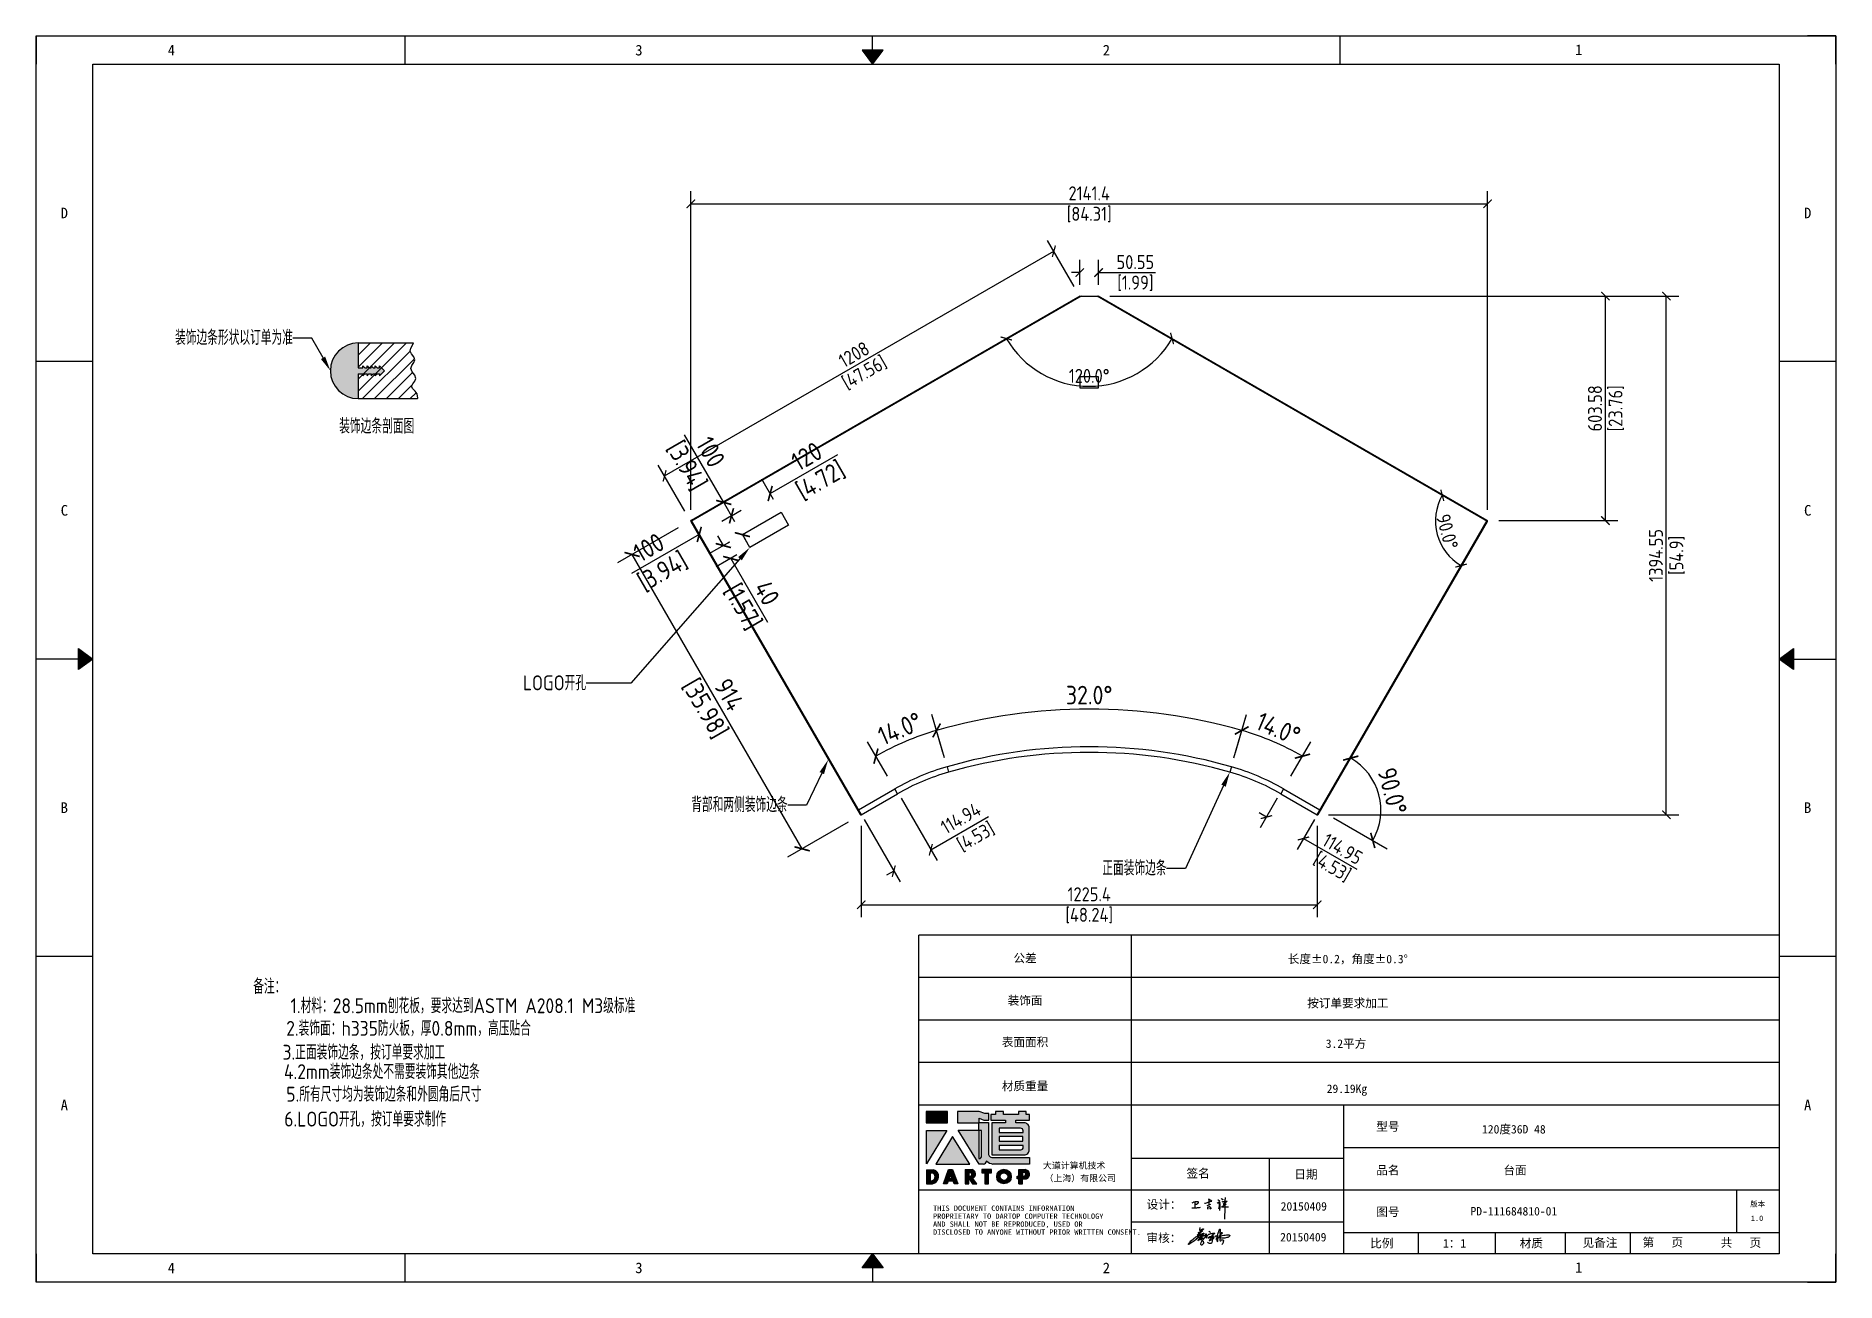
# Model space of a CAD drawing. Header units: millimetres. Extents: x -8883 to 24658, y -3888 to 19148.
# Drawn here: x 4 to 4841, y 9813 to 13163 of the extents above; entities that cross this region are included whole.
import ezdxf
from ezdxf import colors
from ezdxf.entities.mleader import LeaderData, LeaderLine
from ezdxf.enums import TextEntityAlignment as Align
from ezdxf.math import Vec2, Vec3

# ---------------------------------------------------------------- set-up
doc = ezdxf.new("R2010")
doc.units = ezdxf.units.MM
doc.header["$MEASUREMENT"] = 0
doc.linetypes.add('DOT', pattern=[0.2, 0.1, -0.1])
for name, color, linetype in [('ATTACHMENT', 7, 'Continuous'), ('DIM', 254, 'Continuous'), ('print', 30, 'Continuous'), ('TITLEBLOCK', 7, 'Continuous'), ('WORKSURFACE', 7, 'Continuous')]:
    doc.layers.add(name, color=color, linetype=linetype)
doc.styles.add('Dartop', font='')
doc.styles.add('Dartop Text Style', font='gbenor.shx', dxfattribs={"bigfont": 'gbcbig.shx'})
doc.styles.add('hzHT', font='')
doc.styles.get('Dartop').set_extended_font_data('FangSong_GB2312')
doc.styles.get('hzHT').set_extended_font_data('SimHei')
doc.dimstyles.new('Dartop DIM Style', dxfattribs={"dimscale": 20, "dimtxt": 2.5, "dimasz": 1.5, "dimexe": 2.25, "dimexo": 2, "dimtad": 1, "dimdsep": 46, "dimtxsty": 'Dartop Text Style', "dimblk": 'ARCHTICK', "dimcen": 0.09, "dimadec": 1, "dimazin": 0, "dimtfac": 1, "dimtofl": 0, "dimtmove": 0, "dimatfit": 1, "dimfxl": 1, "dimtolj": 1, "dimtzin": 0, "dimarcsym": 0})

msp = doc.modelspace()

# ---------------------------------------------------------------- texts
at = {"layer": 'DIM', "style": 'Dartop Text Style'}
for s, p in [('装饰边条剖面图', (919.557, 12114.502)), ('备注：', (630.957, 10607.849)), ('1.材料：28.5mm刨花板，要求达到ASTM A208.1 M3级标准', (1151.25, 10555.866)), ('2.装饰面：h335防火板，厚0.8mm，高压贴合           ', (1124.461, 10495.101)), ('3.正面装饰边条，按订单要求加工                    ', (1101.961, 10430.852)), ('4.2mm装饰边条处不需要装饰其他边条                 ', (1117.794, 10378.764)), ('5.所有尺寸均为装饰边条和外圆角后尺寸              ', (1090.637, 10318)), ('6.LOGO开孔，按订单要求制作              ', (1040.392, 10251.113))]:
    msp.add_text(s, height=40, dxfattribs=at).set_placement(p, align=Align.MIDDLE_CENTER)
at = {"layer": 'TITLEBLOCK', "color": 0}
for s, height, style, p in [('4', 28.554, 'Dartop', (367.798, 13125.32)), ('3', 28.554, 'Dartop', (1624.181, 13125.32)), ('2', 28.554, 'Dartop', (2880.564, 13125.32)), ('1', 28.554, 'Dartop', (4149.963, 13126.226)), ('D', 28.554, 'Dartop', (80.047, 12687.49)), ('D', 28.554, 'Dartop', (4765.139, 12687.49)), ('C', 28.554, 'Dartop', (80.047, 11887.974)), ('C', 28.554, 'Dartop', (4765.139, 11887.974)), ('B', 28.554, 'Dartop', (80.047, 11088.457)), ('B', 28.554, 'Dartop', (4765.139, 11088.457)), ('公差', 22.8433, 'hzHT', (2661.897, 10683.687)), ('长度%%P0.2，角度%%P0.3%%D', 22.84333, 'hzHT', (3529.452, 10681.627)), ('装饰面', 22.8433, 'hzHT', (2661.897, 10569.818)), ('按订单要求加工', 22.8433, 'hzHT', (3529.452, 10562.848)), ('表面面积', 22.8433, 'hzHT', (2661.897, 10458.138)), ('3.2平方', 22.8433, 'hzHT', (3524.496, 10453.966)), ('材质重量', 22.8433, 'hzHT', (2661.897, 10339.89)), ('29.19Kg', 22.8433, 'hzHT', (3526.974, 10332.712)), ('A', 28.554, 'Dartop', (80.047, 10288.941)), ('A', 28.554, 'Dartop', (4765.139, 10288.941)), ('型号', 22.8433, 'hzHT', (3636.79, 10230.835)), ('120度36D 48', 22.8433, 'hzHT', (3975.541, 10223.83)), ('签名', 22.8433, 'hzHT', (3127.048, 10105.198)), ('日期', 22.8433, 'hzHT', (3416.903, 10102.387)), ('品名', 22.8433, 'hzHT', (3636.79, 10113.567)), ('台面', 22.8433, 'hzHT', (3978.734, 10113.567)), ('20150409', 22.8433, 'hzHT', (3411.04, 10016.507)), ('图号', 22.8433, 'hzHT', (3636.79, 10001.912)), ('PD-111684810-01', 22.84333, 'hzHT', (3975.541, 10003.402)), ('版本', 14.2771, 'hzHT', (4630.786, 10022.605)), ('1.0', 14.2771, 'Dartop', (4629.068, 9984.449)), ('20150409', 22.8433, 'hzHT', (3409.679, 9933.62)), ('比例', 22.8433, 'hzHT', (3620.862, 9917.142)), ('1：1', 22.8433, 'hzHT', (3816.149, 9917.142)), ('材质', 22.8433, 'hzHT', (4022.486, 9917.142)), ('见备注', 22.8433, 'hzHT', (4207.016, 9918.817)), ('第   页', 22.8433, 'hzHT', (4375.855, 9919.511)), ('共   页', 22.8433, 'hzHT', (4585.691, 9918.679)), ('4', 28.554, 'Dartop', (367.798, 9851.11)), ('3', 28.554, 'Dartop', (1624.181, 9851.11)), ('2', 28.554, 'Dartop', (2880.564, 9851.11)), ('1', 28.554, 'Dartop', (4149.963, 9852.016))]:
    msp.add_text(s, height=height, dxfattribs=dict(at, style=style)).set_placement(p, align=Align.MIDDLE_CENTER)
at = {"layer": 'TITLEBLOCK', "color": 0, "style": 'hzHT'}
for s, height, p in [('大道计算机技术', 17.1325, (2709.942, 10117.799)), ('（上海）有限公司', 17.1325, (2714.252, 10083.653)), ('THIS DOCUMENT CONTAINS INFORMATION', 14.27708, (2414.653, 10004.4)), ('设计：', 22.8433, (2988.667, 10010.025)), ('AND SHALL NOT BE REPRODUCED, USED OR', 14.27708, (2414.653, 9961.569)), ('PROPRIETARY TO DARTOP COMPUTER TECHNOLOGY', 14.27708, (2414.653, 9982.984)), ('DISCLOSED TO ANYONE WITHOUT PRIOR WRITTEN CONSENT.', 14.27708, (2414.653, 9940.153)), ('审核：', 22.8433, (2988.327, 9920.071))]:
    msp.add_text(s, height=height, dxfattribs=at).set_placement(p)

# ---------------------------------------------------------------- blocks, each defined once
blk = doc.blocks.new('*U140')
at = {"color": 254, "linetype": 'Continuous', "extrusion": (0, 0, -1)}
for points in [[(-17, 0.333), (-16.812, 0.25), (-17, 0.5)], [(-17, 0.333), (-17.188, 0.25), (-16.812, 0.25)], [(-17, 0.333), (-17, 0.5), (-17.188, 0.25)]]:
    blk.add_solid(points, dxfattribs=at)
blk = doc.blocks.new('*U139')
at = {"color": 254, "linetype": 'Continuous', "extrusion": (0, 0, -1)}
for points in [[(-33.167, 11), (-33, 11), (-33.25, 11.188)], [(-33.167, 11), (-33.25, 11.188), (-33.25, 10.812)], [(-33.167, 11), (-33.25, 10.812), (-33, 11)]]:
    blk.add_solid(points, dxfattribs=at)
blk = doc.blocks.new('*U141')
at = {"color": 254, "linetype": 'Continuous'}
for points in [[(17, 21.667), (17.188, 21.75), (16.812, 21.75)], [(17, 21.667), (16.812, 21.75), (17, 21.5)], [(17, 21.667), (17, 21.5), (17.188, 21.75)]]:
    blk.add_solid(points, dxfattribs=at)
blk = doc.blocks.new('*U138')
at = {"color": 254, "linetype": 'Continuous', "extrusion": (0, 0, -1)}
for points in [[(-0.833, 11), (-0.75, 10.812), (-0.75, 11.188)], [(-0.833, 11), (-0.75, 11.188), (-1, 11)], [(-0.833, 11), (-1, 11), (-0.75, 10.812)]]:
    blk.add_solid(points, dxfattribs=at)
blk = doc.blocks.new('dadao')
for p, q in [((48, 19.2), (44.9, 10.4)), ((44.9, 10.4), (51.2, 10.4)), ((51.2, 10.4), (48, 19.2))]:
    blk.add_line(p, q)
for points in [[(41.8, 121.6), (41.8, 143.7), (-0.4, 143.7), (-0.4, 121.6), (41.8, 121.6)], [(104.8, 122), (104.8, 130.3), (114.1, 126.3), (124.2, 126.3), (124.2, 139.6), (115.9, 139.6), (105.1, 143.9), (61.5, 143.9)], [(61.7, 144), (61.7, 121.3), (103.9, 121.3)], [(113.4, 38.7), (105.1, 38.7), (63, 106.5), (103.9, 106.5), (103.9, 120.9), (103.9, 121.3)], [(109.7, 53.6), (109.7, 106.2), (104.3, 106.2), (104.3, 50.4), (106.6, 50.4)], [(144.6, 94.4), (144.6, 84.8), (192, 84.8), (192, 94.1), (144.9, 94.1)], [(120.2, 45), (119.5, 45), (119.5, 44.6)], [(0, 28), (0, 0), (11.8, 0)], [(0.1, 28), (14, 28)], [(7.1, 21.8), (7.1, 6.1), (12, 6.1)], [(7.1, 21.8), (11.4, 21.8)], [(76.8, 28.2), (76.8, 0), (84.1, 0), (84.1, 11.1), (91.6, -0.1), (100.3, -0.1), (91.7, 11.1)], [(76.8, 28.2), (90.6, 28.2)], [(84, 22.7), (84, 15.3), (87.2, 15.3)], [(84, 22.7), (87.3, 22.7)], [(183.7, 0), (183.7, 9.6), (180.6, 9.6), (180.6, 14.9), (183.8, 14.9), (183.8, 28.1), (196.1, 28.1), (196.5, 28.1)], [(183.7, 0), (190.9, 0), (190.9, 9.6), (198.8, 9.6)], [(194.9, 22.3), (190.8, 22.3), (190.8, 15), (194.4, 15)]]:
    blk.add_lwpolyline(points)
blk.add_lwpolyline([(137.1, 144.2), (137.1, 137.9), (128.3, 137.9), (128.3, 126.5), (157.3, 126.5), (157.3, 121.5), (130.3, 121.5), (130.3, 57.5), (194.4, 57.5, 0.414214), (204.4, 67.5), (204.4, 111.3, 0.414214), (194.4, 121.3), (177.5, 121.3), (177.5, 126.3), (204.7, 126.3), (204.7, 137.7), (198.2, 137.7), (198.2, 143.9), (183.3, 143.9), (183.3, 138), (153, 138), (153, 144.2), (137.1, 144.2)], format="xyb", close=True)
for points in [[(104.8, 122), (123.4, 122), (123.4, 60, 0.414214), (131.4, 52), (204.8, 52), (204.8, 39.1), (131.7, 39.1)], [(144.3, 110.8), (144.3, 101.8), (192.3, 101.8), (192.3, 105.5, 0.414214), (187.3, 110.5), (144.3, 110.5)], [(144.6, 77), (144.6, 67.5), (187.6, 67.5, 0.414214), (192.6, 72.5), (192.6, 76.4), (144.6, 76.4)]]:
    blk.add_lwpolyline(points, format="xyb")
for points in [[(-0.3, 106.2), (40.4, 106.2), (-0.3, 39.7), (-0.3, 106.2)], [(51.7, 94.1), (18.4, 39.3), (86.2, 39.3)], [(43.8, 28.2), (51.8, 28.2), (62.6, -0.1), (55, -0.1), (53.2, 5), (42.9, 5), (41.1, 0), (33.6, 0)], [(110, 28.1), (110, 21.9), (116, 21.9), (116, -0.1), (123.2, -0.1), (123.2, 22), (129.2, 22), (129.2, 28.1), (110, 28.1)]]:
    blk.add_lwpolyline(points, close=True)
for radius in [14.5, 7.44]:
    blk.add_circle((154.2, 14.2), radius)
for centre, radius, start, end in [((99.2, 60.7), 12.6, 305.6399, 325.969), ((111.6, 46.7), 8.19, 282.9811, 347.6627), ((136, 61.7), 22.9, 226.7358, 259.3209), ((8.5, 13.9), 8.49, 294.2143, 69.7177), ((9.6, 14.2), 14.4, 278.6604, 72.3203), ((86.4, 19), 3.8, 282.527, 76.7196), ((88.6, 19.4), 8.95, 290.6073, 77.2124), ((193.7, 18.7), 3.8, 280.9891, 72.5513), ((195.7, 18.6), 9.51, 288.8959, 85.2442)]:
    blk.add_arc(centre, radius, start, end)
blk = doc.blocks.new('h')
for p, q in [((20768.1, -2360.9), (20773, -2359.1)), ((20769.5, -2366.9), (20769.8, -2370.6)), ((20769.8, -2370.6), (20770.9, -2378)), ((20770.9, -2378), (20771.5, -2370.6)), ((20772.4, -2369.3), (20774.9, -2367.8)), ((20773, -2359.1), (20784.1, -2355.2)), ((20773.3, -2331.8), (20775.3, -2338.7)), ((20789.1, -2340.9), (20773.5, -2331.9)), ((20775.3, -2338.7), (20775.6, -2351.2)), ((20775.6, -2351.2), (20775.5, -2357.3)), ((20782.2, -2369.2), (20780, -2377.1)), ((20780, -2377.1), (20788.3, -2371.3)), ((20780.1, -2366.4), (20780.8, -2366.4)), ((20781.9, -2367.4), (20782.2, -2369.2)), ((20845.7, -2343.5), (20848.4, -2353)), ((20848.9, -2370.3), (20847.9, -2424)), ((20848.4, -2353), (20848.9, -2370.3))]:
    blk.add_line(p, q)
for points in [[(20696.6, -2372.4, 0.002073), (20710.6, -2371.9, 0.016137), (20719.6, -2371.3, 0.008314), (20736.9, -2369.3)], [(20699.1, -2348.2, -0.029745), (20704.6, -2345.4, -0.046842), (20708.4, -2344.2, -0.00919), (20714.3, -2343, -0.018517), (20717.2, -2342.5, -0.037841), (20720.3, -2342.4, -0.039541), (20723.2, -2342.8, -0.149785), (20726, -2344.3, -0.204935), (20726.9, -2346.6, -0.074872), (20726.5, -2348.3, -0.061615), (20725.6, -2350.3, -0.034204), (20723.8, -2352.6, -0.045776), (20722.3, -2354.1, -0.054985), (20720.4, -2355.3, -0.036348), (20717.3, -2356.5, -0.067752), (20715.7, -2356.8, -0.043553), (20713.2, -2356.7)], [(20755, -2351.9, -0.024077), (20759.9, -2350.1, -0.013147), (20768.7, -2346.5, -0.00522), (20775.4, -2344.1, -0.018517), (20777.3, -2343.4, -0.008274), (20786.3, -2341, -0.039541), (20788.3, -2340.8, -0.079216), (20789.4, -2341, -0.204935)], [(20813.5, -2350.1, 0.007348), (20815.9, -2348.7, 0.008421), (20818, -2347.3, 0.009459), (20819.7, -2346.2, -0.016325), (20820.7, -2345.5, -0.173771), (20821.8, -2345.3, -0.085159), (20823.9, -2346, -0.125883), (20826, -2347.9, -0.160659), (20826.6, -2350.1, -0.010447), (20826.5, -2352.3, -0.008247), (20826.2, -2355.1, -0.002698), (20825.3, -2374, 0.001562), (20823.9, -2383.7, 0.016137)], [(20816.8, -2335, -0.053561), (20819.6, -2336.1, -0.075272), (20821.3, -2337.3, -0.005295), (20822.5, -2338.5, -0.009337), (20823.1, -2339.1, -0.026146), (20823.7, -2339.8, -0.016644), (20824.5, -2340.9)], [(20832.1, -2329.2, -0.053561), (20834.9, -2330.3, -0.075272), (20836.7, -2331.5, -0.005295), (20837.8, -2332.6, -0.009337), (20838.5, -2333.3, -0.026146), (20839, -2334, -0.016644), (20839.8, -2335.1)], [(20836, -2343.7, -0.02797), (20842.1, -2342.6, -0.048868), (20845.6, -2342.2, -0.00919), (20851.1, -2341.4, -0.018517), (20853.9, -2341.1, -0.037841), (20856.7, -2341.2, -0.039541), (20859.4, -2341.6, -0.018282), (20840.6, -2354.7, -0.000937)], [(20847.6, -2340.2, 0.021784), (20849.6, -2335.9, 0.028296), (20850.8, -2332.4, 0.008136), (20851.9, -2328.2, 0.028913), (20852.2, -2327, 0.08193), (20852.1, -2325.9, 0.075058), (20851.7, -2324.7, 0.275043)]]:
    blk.add_lwpolyline(points, format="xyb")
for points in [[(20711.3, -2343.5), (20711.3, -2343.5), (20711.5, -2355.8), (20710.7, -2368), (20710.6, -2371.9)], [(20821.5, -2350.6), (20822.4, -2359.2), (20822.2, -2364.9), (20821.7, -2369), (20821.3, -2376.3), (20823.6, -2368.5), (20827.2, -2366.3), (20829.5, -2366.3)], [(20840.6, -2354.7), (20850, -2354.7), (20855, -2354.3), (20845.9, -2361.1), (20840.5, -2364), (20833, -2367.5), (20863.2, -2367.4), (20865.9, -2367.3)]]:
    blk.add_lwpolyline(points)
for centre, radius, start, end in [((20773.7, -2371.2), 2.3, 121.9907, 163.60158), ((20787.5, -2406), 40.3, 100.61827, 108.24823), ((20780.8, -2367.6), 1.15, 9.4675, 90)]:
    blk.add_arc(centre, radius, start, end)
blk = doc.blocks.new('_ArchTick')
at = {"color": 0, "linetype": 'ByBlock', "const_width": 0.15}
blk.add_lwpolyline([(-0.5, -0.5), (0.5, 0.5)], dxfattribs=at)
blk = doc.blocks.new('*D142')
at = {"layer": 'Defpoints', "color": 0, "transparency": 16777216}
for p in [(3905, 12712.2), (1763.6, 11859.2), (3905, 11859.2)]:
    blk.add_point(p, dxfattribs=at)
at = {"layer": 'DIM', "color": 0, "lineweight": -2, "transparency": 16777216}
for p, q in [((1763.6, 11889.2), (1763.6, 12746)), ((3905, 11889.2), (3905, 12746)), ((1763.6, 12712.2), (3905, 12712.2))]:
    blk.add_line(p, q, dxfattribs=at)
at = {"layer": 'DIM', "color": 0, "lineweight": -2, "transparency": 16777216, "xscale": 22.5, "yscale": 22.5, "zscale": 22.5, "rotation": 180}
blk.add_blockref('_ArchTick', (1763.6, 12712.2), dxfattribs=at)
at = {"layer": 'DIM', "color": 0, "lineweight": -2, "transparency": 16777216, "xscale": 22.5, "yscale": 22.5, "zscale": 22.5}
blk.add_blockref('_ArchTick', (3905, 12712.2), dxfattribs=at)
at = {"layer": 'DIM', "color": 0, "transparency": 16777216, "char_height": 37.5, "attachment_point": 5, "style": 'Dartop Text Style'}
for s, insert in [('\\A1;2141.4', (2834.3, 12740.3)), ('\\A1;[84.31]', (2834.3, 12683.3))]:
    blk.add_mtext(s, dxfattribs=dict(at, insert=insert))
blk = doc.blocks.new('*D143')
at = {"layer": 'Defpoints', "color": 0, "transparency": 16777216}
for p in [(2739.4, 12584.6), (2809, 12464), (1762.8, 11860)]:
    blk.add_point(p, dxfattribs=at)
at = {"layer": 'DIM', "color": 0, "lineweight": -2, "transparency": 16777216}
for p, q in [((1693.2, 11980.6), (2739.4, 12584.6)), ((2794, 12490), (2722.5, 12613.8)), ((1747.8, 11886), (1676.3, 12009.8))]:
    blk.add_line(p, q, dxfattribs=at)
at = {"layer": 'DIM', "color": 0, "lineweight": -2, "transparency": 16777216, "xscale": 22.5, "yscale": 22.5, "zscale": 22.5}
for p, rotation in [((2739.4, 12584.6), 30.00031316984804), ((1693.2, 11980.6), 210.000313169848)]:
    blk.add_blockref('_ArchTick', p, dxfattribs=dict(at, rotation=rotation))
at = {"layer": 'DIM', "color": 0, "transparency": 16777216, "char_height": 37.5, "attachment_point": 5, "rotation": 30.0003, "style": 'Dartop Text Style'}
for s, insert in [('\\A1;1208', (2202.2, 12306.9)), ('\\A1;[47.56]', (2230.7, 12257.5))]:
    blk.add_mtext(s, dxfattribs=dict(at, insert=insert))
blk = doc.blocks.new('*D146')
at = {"layer": 'Defpoints', "color": 0, "transparency": 16777216}
for p in [(2859.5, 12527.3), (2809, 12464), (2859.5, 12464)]:
    blk.add_point(p, dxfattribs=at)
at = {"layer": 'DIM', "color": 0, "lineweight": -2, "transparency": 16777216}
for p, q in [((2809, 12494), (2809, 12561.1)), ((2859.5, 12494), (2859.5, 12561.1)), ((2809, 12527.3), (2786.5, 12527.3)), ((2859.5, 12527.3), (3012.1, 12527.3))]:
    blk.add_line(p, q, dxfattribs=at)
at = {"layer": 'DIM', "color": 0, "lineweight": -2, "transparency": 16777216, "xscale": 22.5, "yscale": 22.5, "zscale": 22.5}
blk.add_blockref('_ArchTick', (2809, 12527.3), dxfattribs=at)
at = {"layer": 'DIM', "color": 0, "lineweight": -2, "transparency": 16777216, "xscale": 22.5, "yscale": 22.5, "zscale": 22.5, "rotation": 180}
blk.add_blockref('_ArchTick', (2859.5, 12527.3), dxfattribs=at)
at = {"layer": 'DIM', "color": 0, "transparency": 16777216, "char_height": 37.5, "attachment_point": 5, "style": 'Dartop Text Style'}
for s, insert in [('\\A1;50.55', (2958.3, 12555.5)), ('\\A1;[1.99]', (2958.3, 12498.4))]:
    blk.add_mtext(s, dxfattribs=dict(at, insert=insert))
blk = doc.blocks.new('*D147')
at = {"layer": 'Defpoints', "color": 0, "transparency": 16777216}
for p in [(2809, 12464), (2859.5, 12464), (2746.3, 12236.8), (1764.6, 11861), (3904, 11861)]:
    blk.add_point(p, dxfattribs=at)
at = {"layer": 'DIM', "color": 0, "lineweight": -2, "transparency": 16777216}
blk.add_arc((2834.3, 12478.6), 257.2, 210, 330, dxfattribs=at)
at = {"layer": 'DIM', "color": 0, "lineweight": -2, "transparency": 16777216, "xscale": 22.5, "yscale": 22.5, "zscale": 22.5}
for p, rotation in [((2611.5, 12350), 119.999999999983), ((3057, 12350), 59.99999960869351)]:
    blk.add_blockref('_ArchTick', p, dxfattribs=dict(at, rotation=rotation))
at = {"layer": 'DIM', "color": 0, "transparency": 16777216, "insert": (2834.3, 12249.5), "char_height": 37.5, "attachment_point": 5, "rotation": 360, "style": 'Dartop Text Style'}
blk.add_mtext('\\A1;120.0°', dxfattribs=at)
blk = doc.blocks.new('*D148')
at = {"layer": 'Defpoints', "color": 0, "transparency": 16777216}
for p in [(2313.6, 11139.9), (2214.1, 11082.4), (2408.6, 10975.4)]:
    blk.add_point(p, dxfattribs=at)
at = {"layer": 'DIM', "color": 0, "lineweight": -2, "transparency": 16777216}
for p, q in [((2328.6, 11113.9), (2425.5, 10946.1)), ((2229.1, 11056.4), (2325.9, 10888.7)), ((2408.6, 10975.4), (2563.9, 11065.1)), ((2309.1, 10917.9), (2289.6, 10906.7))]:
    blk.add_line(p, q, dxfattribs=at)
at = {"layer": 'DIM', "color": 0, "lineweight": -2, "transparency": 16777216, "xscale": 22.5, "yscale": 22.5, "zscale": 22.5}
for p, rotation in [((2408.6, 10975.4), 209.9999999996959), ((2309.1, 10917.9), 29.9999999996959)]:
    blk.add_blockref('_ArchTick', p, dxfattribs=dict(at, rotation=rotation))
at = {"layer": 'DIM', "color": 0, "transparency": 16777216, "insert": (2505.7, 11031.5), "char_height": 37.5, "attachment_point": 5, "rotation": 30, "style": 'Dartop Text Style'}
blk.add_mtext('\\A1;114.94\\P [4.53]', dxfattribs=at)
blk = doc.blocks.new('*D149')
at = {"layer": 'Defpoints', "color": 0, "transparency": 16777216}
for p in [(3354.9, 11139.9), (3454.4, 11082.4), (3410.1, 11005.7)]:
    blk.add_point(p, dxfattribs=at)
at = {"layer": 'DIM', "color": 0, "lineweight": -2, "transparency": 16777216}
for p, q in [((3339.9, 11113.9), (3293.7, 11033.9)), ((3310.6, 11063.1), (3291.1, 11074.4)), ((3439.4, 11056.4), (3393.3, 10976.4)), ((3410.1, 11005.7), (3553.2, 10923.1))]:
    blk.add_line(p, q, dxfattribs=at)
at = {"layer": 'DIM', "color": 0, "lineweight": -2, "transparency": 16777216, "xscale": 22.5, "yscale": 22.5, "zscale": 22.5}
for p, rotation in [((3310.6, 11063.1), 329.999341598041), ((3410.1, 11005.7), 149.999341598041)]:
    blk.add_blockref('_ArchTick', p, dxfattribs=dict(at, rotation=rotation))
at = {"layer": 'DIM', "color": 0, "transparency": 16777216, "char_height": 37.5, "attachment_point": 5, "rotation": 329.9993, "style": 'Dartop Text Style'}
for s, insert in [('\\A1;114.95', (3515.2, 10977.5)), ('\\A1;[4.53]', (3486.7, 10928.1))]:
    blk.add_mtext(s, dxfattribs=dict(at, insert=insert))
blk = doc.blocks.new('*D150')
at = {"layer": 'Defpoints', "color": 0, "transparency": 16777216}
for p in [(2859.5, 12464), (4385.3, 12464), (3447, 11069.4)]:
    blk.add_point(p, dxfattribs=at)
at = {"layer": 'DIM', "color": 0, "lineweight": -2, "transparency": 16777216}
for p, q in [((2889.5, 12464), (4419.1, 12464)), ((4385.3, 11069.4), (4385.3, 12464)), ((3477, 11069.4), (4419.1, 11069.4))]:
    blk.add_line(p, q, dxfattribs=at)
at = {"layer": 'DIM', "color": 0, "lineweight": -2, "transparency": 16777216, "xscale": 22.5, "yscale": 22.5, "zscale": 22.5}
for p, rotation in [((4385.3, 12464), 90), ((4385.3, 11069.4), 270)]:
    blk.add_blockref('_ArchTick', p, dxfattribs=dict(at, rotation=rotation))
at = {"layer": 'DIM', "color": 0, "transparency": 16777216, "char_height": 37.5, "attachment_point": 5, "rotation": 90, "style": 'Dartop Text Style'}
for s, insert in [('\\A1;1394.55', (4357.2, 11766.7)), ('\\A1;[54.9]', (4414.2, 11766.7))]:
    blk.add_mtext(s, dxfattribs=dict(at, insert=insert))
blk = doc.blocks.new('*D144')
at = {"layer": 'Defpoints', "color": 0, "transparency": 16777216}
for p in [(2221.6, 11069.4), (3447, 11069.4), (3447, 10827.4)]:
    blk.add_point(p, dxfattribs=at)
at = {"layer": 'DIM', "color": 0, "lineweight": -2, "transparency": 16777216}
for p, q in [((2221.6, 11039.4), (2221.6, 10793.7)), ((3447, 11039.4), (3447, 10793.7)), ((2221.6, 10827.4), (3447, 10827.4))]:
    blk.add_line(p, q, dxfattribs=at)
at = {"layer": 'DIM', "color": 0, "lineweight": -2, "transparency": 16777216, "xscale": 22.5, "yscale": 22.5, "zscale": 22.5, "rotation": 180}
blk.add_blockref('_ArchTick', (2221.6, 10827.4), dxfattribs=at)
at = {"layer": 'DIM', "color": 0, "lineweight": -2, "transparency": 16777216, "xscale": 22.5, "yscale": 22.5, "zscale": 22.5}
blk.add_blockref('_ArchTick', (3447, 10827.4), dxfattribs=at)
at = {"layer": 'DIM', "color": 0, "transparency": 16777216, "char_height": 37.5, "attachment_point": 5, "style": 'Dartop Text Style'}
for s, insert in [('\\A1;1225.4', (2834.3, 10855.6)), ('\\A1;[48.24]', (2834.3, 10798.5))]:
    blk.add_mtext(s, dxfattribs=dict(at, insert=insert))
blk = doc.blocks.new('*D145')
at = {"layer": 'Defpoints', "color": 0, "transparency": 16777216}
for p in [(3905, 12464), (4221.7, 12464), (3905, 11860.4)]:
    blk.add_point(p, dxfattribs=at)
at = {"layer": 'DIM', "color": 0, "lineweight": -2, "transparency": 16777216}
for p, q in [((3935, 12464), (4255.4, 12464)), ((4221.7, 11860.4), (4221.7, 12464)), ((3935, 11860.4), (4255.4, 11860.4))]:
    blk.add_line(p, q, dxfattribs=at)
at = {"layer": 'DIM', "color": 0, "lineweight": -2, "transparency": 16777216, "xscale": 22.5, "yscale": 22.5, "zscale": 22.5}
for p, rotation in [((4221.7, 12464), 90), ((4221.7, 11860.4), 270)]:
    blk.add_blockref('_ArchTick', p, dxfattribs=dict(at, rotation=rotation))
at = {"layer": 'DIM', "color": 0, "transparency": 16777216, "char_height": 37.5, "attachment_point": 5, "rotation": 90, "style": 'Dartop Text Style'}
for s, insert in [('\\A1;603.58', (4193.6, 12162.2)), ('\\A1;[23.76]', (4250.6, 12162.2))]:
    blk.add_mtext(s, dxfattribs=dict(at, insert=insert))
blk = doc.blocks.new('*D151')
at = {"layer": 'Defpoints', "color": 0, "transparency": 16777216}
for p in [(2855.5, 12464), (3764.6, 11859.2), (3904, 11861), (3904.7, 11858.2), (3447, 11069.4)]:
    blk.add_point(p, dxfattribs=at)
at = {"layer": 'DIM', "color": 0, "lineweight": -2, "transparency": 16777216}
blk.add_arc((3903, 11859.2), 138.3, 149.9997, 240.0004, dxfattribs=at)
at = {"layer": 'DIM', "color": 0, "lineweight": -2, "transparency": 16777216, "xscale": 22.5, "yscale": 22.5, "zscale": 22.5}
for p, rotation in [((3783.2, 11928.4), 59.99972240551737), ((3833.8, 11739.4), 330.0004137334756)]:
    blk.add_blockref('_ArchTick', p, dxfattribs=dict(at, rotation=rotation))
at = {"layer": 'DIM', "color": 0, "transparency": 16777216, "insert": (3796.5, 11830.7), "char_height": 37.5, "attachment_point": 5, "rotation": 285.0001, "style": 'Dartop Text Style'}
blk.add_mtext('\\A1;90.0°', dxfattribs=at)
blk = doc.blocks.new('CAIYUQIANG')
for p, q in [((27651.9, -25059.4), (27654.7, -25057.2)), ((27654.7, -25057.2), (27656.5, -25055.9)), ((27656.5, -25055.9), (27658.3, -25054.6)), ((27658.3, -25054.6), (27659.6, -25053.7)), ((27659.6, -25053.7), (27662.2, -25052.1)), ((27663.6, -25056.9), (27660.6, -25059.8)), ((27662.2, -25052.1), (27664.9, -25050.5)), ((27662.9, -25048.8), (27669.7, -25045.8)), ((27663.2, -25048.6), (27662.9, -25048.8)), ((27663.6, -25048.1), (27663.2, -25048.6)), ((27665.3, -25046.6), (27663.6, -25048.1)), ((27666.3, -25053.5), (27663.6, -25056.9)), ((27664.9, -25050.5), (27668.5, -25048.7)), ((27667.4, -25044.9), (27665.3, -25046.6)), ((27675.7, -25037.4), (27665.9, -25043)), ((27665.9, -25043), (27677.3, -25038.1)), ((27668.2, -25051.4), (27666.3, -25053.5)), ((27670.6, -25042.2), (27667.4, -25044.9)), ((27670.9, -25048.6), (27668.2, -25051.4)), ((27668.5, -25048.7), (27673.6, -25046.3)), ((27668.6, -25056), (27674.9, -25053.6)), ((27672.1, -25054.2), (27668.6, -25056)), ((27670.4, -25028.6), (27669.5, -25034.5)), ((27669.5, -25034.5), (27670.5, -25036.5)), ((27669.7, -25045.8), (27671.3, -25045.2)), ((27672, -25057.1), (27670.3, -25058.4)), ((27670.5, -25036.5), (27674.7, -25033.4)), ((27677.3, -25038.1), (27670.6, -25042.2)), ((27671.5, -25047.3), (27670.9, -25048.6)), ((27671.2, -25051), (27679.4, -25049.8)), ((27674.1, -25050.1), (27671.2, -25051)), ((27671.3, -25045.2), (27672.1, -25045.7)), ((27672.1, -25046.2), (27671.5, -25047.3)), ((27673.8, -25055.8), (27672, -25057.1)), ((27672.1, -25045.7), (27672.1, -25046.2)), ((27675.9, -25052.3), (27672.1, -25054.2)), ((27673.6, -25046.3), (27677.4, -25044.5)), ((27676.2, -25054), (27673.8, -25055.8)), ((27676.5, -25048.8), (27674.1, -25050.1)), ((27674.7, -25033.4), (27678, -25031.9)), ((27674.9, -25053.6), (27676.8, -25053.2)), ((27675.5, -25058), (27677.9, -25056.9)), ((27679.9, -25033), (27675.7, -25037.4)), ((27678.6, -25051.7), (27675.9, -25052.3)), ((27677.2, -25053.4), (27676.2, -25054)), ((27679.1, -25047.4), (27676.5, -25048.8)), ((27676.8, -25053.2), (27677.2, -25053.4)), ((27677.4, -25044.5), (27680, -25043.8)), ((27677.9, -25056.9), (27680, -25056.9)), ((27678, -25031.9), (27679.7, -25031.6)), ((27683.3, -25050.5), (27678.6, -25051.7)), ((27680, -25057.5), (27679, -25057.7)), ((27680.6, -25045.9), (27679.1, -25047.4)), ((27679.4, -25049.8), (27681.5, -25049.6)), ((27679.7, -25031.6), (27680.1, -25032.2)), ((27680.1, -25032.2), (27679.9, -25033)), ((27680, -25043.8), (27681.2, -25043.8)), ((27680, -25056.9), (27680.5, -25057.1)), ((27680.5, -25057.1), (27680, -25057.5)), ((27681.2, -25044.7), (27680.6, -25045.9)), ((27680.6, -25058.4), (27681.3, -25057.6)), ((27681.2, -25043.8), (27681.2, -25044.7)), ((27681.3, -25057.6), (27682.9, -25055.7)), ((27681.5, -25049.6), (27682.7, -25049.7)), ((27682.7, -25049.7), (27683.3, -25050.5)), ((27682.9, -25055.7), (27683.9, -25054.7)), ((27683.9, -25054.7), (27684.6, -25054)), ((27684.6, -25054), (27685.6, -25053.1)), ((27685.6, -25053.1), (27686, -25048.7)), ((27686, -25048.7), (27686.1, -25046.8)), ((27686.1, -25046.8), (27686.2, -25045.4)), ((27686.2, -25045.4), (27686.3, -25045)), ((27686.3, -25045), (27686.6, -25045)), ((27686.6, -25045), (27686.7, -25045.1)), ((27686.7, -25045.1), (27686.9, -25049.2)), ((27686.9, -25049.2), (27686.9, -25051.7)), ((27686.9, -25051.7), (27686.9, -25054.8)), ((27686.9, -25054.8), (27686.9, -25055.8)), ((27686.9, -25055.8), (27687, -25056.5)), ((27687, -25056.5), (27687.2, -25056.9)), ((27687.2, -25056.9), (27687.5, -25056.9)), ((27687.5, -25056.9), (27687.8, -25056.5)), ((27687.8, -25056.5), (27688, -25055.9)), ((27688, -25055.9), (27688.6, -25054.6)), ((27688.6, -25054.6), (27689.1, -25053.3)), ((27689.1, -25053.3), (27689.5, -25052.1)), ((27689.5, -25052.1), (27690.2, -25050.1)), ((27690.2, -25050.1), (27690.5, -25049.4)), ((27690.5, -25049.4), (27691.2, -25048.7)), ((27691.2, -25048.7), (27693.8, -25046.9)), ((27692.5, -25055.7), (27691.9, -25055.8)), ((27691.9, -25055.8), (27691.9, -25056.2)), ((27691.9, -25056.2), (27693.4, -25056.2)), ((27693.9, -25055.2), (27692.5, -25055.7)), ((27693.4, -25056.2), (27695.2, -25055.9)), ((27693.8, -25046.9), (27694.7, -25046.4)), ((27697.3, -25053.7), (27693.9, -25055.2)), ((27694.7, -25046.4), (27695.8, -25045.9)), ((27695.2, -25055.9), (27696.4, -25055.5)), ((27695.8, -25045.9), (27698.2, -25045)), ((27696.4, -25055.5), (27698.6, -25054.5)), ((27700.1, -25052.2), (27697.3, -25053.7)), ((27700.7, -25057.4), (27698, -25059.9)), ((27698.2, -25045), (27699.9, -25044.7)), ((27698.6, -25054.5), (27700.1, -25053.8)), ((27699.9, -25044.7), (27702.8, -25044)), ((27703.1, -25050.1), (27700.1, -25052.2)), ((27700.1, -25053.8), (27701.4, -25053.2)), ((27703.2, -25055.4), (27700.7, -25057.4)), ((27701.4, -25053.2), (27703, -25052.5)), ((27702.8, -25044), (27704.8, -25043.7)), ((27703, -25052.5), (27704.6, -25051.8)), ((27705.3, -25048.2), (27703.1, -25050.1)), ((27705.1, -25053.8), (27703.2, -25055.4)), ((27703.9, -25057), (27703.5, -25058.1)), ((27704.3, -25056.3), (27703.9, -25057)), ((27704.9, -25055.3), (27704.3, -25056.3)), ((27704.6, -25051.8), (27705.9, -25051.1)), ((27704.8, -25043.7), (27707, -25043.4)), ((27705.1, -25055), (27704.9, -25055.3)), ((27706, -25052.8), (27705.1, -25053.8)), ((27706.3, -25055), (27705.1, -25055)), ((27708, -25045.9), (27705.3, -25048.2)), ((27705.9, -25051.1), (27706.4, -25051.1)), ((27706.6, -25051.6), (27706, -25052.8)), ((27706.8, -25055.3), (27706.3, -25055)), ((27706.4, -25051.1), (27706.6, -25051.6)), ((27706.4, -25057.7), (27707.4, -25057)), ((27707.5, -25055.8), (27706.8, -25055.3)), ((27707, -25043.4), (27708, -25043.4)), ((27707.4, -25057), (27707.8, -25056.8)), ((27707.8, -25056.8), (27707.5, -25055.8)), ((27708, -25043.4), (27709, -25043.5)), ((27710.1, -25044), (27708, -25045.9)), ((27709, -25043.5), (27709.7, -25043.8)), ((27709.7, -25043.8), (27710.1, -25044)), ((27710, -25054.2), (27711.2, -25052.7)), ((27711.2, -25052.7), (27712.6, -25051.4)), ((27712.6, -25051.4), (27713.4, -25050.9)), ((27713.4, -25050.9), (27714.2, -25050.8)), ((27714.2, -25050.8), (27715, -25050.8)), ((27715, -25056.9), (27714.3, -25058.6)), ((27715, -25050.8), (27715.4, -25050.8)), ((27715.5, -25055.4), (27715, -25056.9)), ((27715.4, -25050.8), (27715.6, -25051)), ((27715.9, -25053.9), (27715.5, -25055.4)), ((27715.6, -25051), (27715.8, -25051.2)), ((27715.8, -25051.2), (27715.9, -25051.2)), ((27715.9, -25051.2), (27716, -25051.4)), ((27716, -25053.3), (27715.9, -25053.9)), ((27716, -25051.4), (27716, -25051.4)), ((27716, -25051.4), (27716, -25051.5)), ((27716, -25051.5), (27716.1, -25051.6)), ((27716.1, -25052.4), (27716, -25053.3)), ((27716.1, -25051.6), (27716.1, -25051.8)), ((27716.1, -25051.8), (27716.1, -25052.4)), ((27717.1, -25058.6), (27717.2, -25057.5)), ((27717.2, -25057.5), (27717.7, -25052.4)), ((27717.7, -25050), (27718.5, -25046)), ((27717.7, -25052.4), (27717.7, -25050)), ((27718.5, -25046), (27720.2, -25040.9)), ((27719, -25056.7), (27720.6, -25055.2)), ((27719, -25056.7), (27720.6, -25055.4)), ((27720.6, -25055.4), (27719, -25056.7)), ((27719.4, -25056.1), (27719, -25056.7)), ((27720.3, -25054.8), (27719.4, -25056.1)), ((27720.2, -25040.9), (27720.7, -25039.5)), ((27721, -25053.7), (27720.3, -25054.8)), ((27720.6, -25055.2), (27721.9, -25054.1)), ((27720.7, -25039.5), (27721.2, -25038)), ((27722.6, -25051.2), (27721, -25053.7)), ((27721.2, -25038), (27721.6, -25036.6)), ((27721.6, -25036.6), (27722.4, -25034.9)), ((27721.8, -25052.4), (27722.1, -25051.2)), ((27721.9, -25054.1), (27721.8, -25052.4)), ((27721.9, -25054.1), (27723.5, -25052.8)), ((27722.2, -25054.5), (27721.9, -25054.1)), ((27722.1, -25051.2), (27722.6, -25049.3)), ((27723.2, -25055.7), (27722.2, -25054.5)), ((27722.4, -25034.9), (27723.3, -25033.3)), ((27722.6, -25049.3), (27723.4, -25048.2)), ((27723.9, -25049.1), (27722.6, -25051.2)), ((27725.1, -25056.1), (27723.2, -25055.7)), ((27723.3, -25033.3), (27723.8, -25032.7)), ((27723.4, -25048.2), (27724, -25048.2)), ((27723.5, -25052.8), (27725.7, -25051.8)), ((27723.8, -25032.7), (27724.4, -25032.7)), ((27724.9, -25047.9), (27723.9, -25049.1)), ((27724.2, -25041.9), (27724, -25042.9)), ((27724, -25042.9), (27724, -25043.8)), ((27724, -25043.8), (27724.5, -25044.5)), ((27724, -25048.2), (27725, -25049.3)), ((27724.3, -25057.3), (27724.1, -25059.8)), ((27724.7, -25038.7), (27724.2, -25041.9)), ((27724.8, -25054.3), (27724.3, -25057.3)), ((27724.3, -25057.3), (27724.3, -25057.3)), ((27724.4, -25032.7), (27724.8, -25033.4)), ((27724.5, -25044.5), (27724.9, -25044.1)), ((27726, -25051.7), (27724.6, -25052.3)), ((27724.6, -25052.3), (27724.8, -25054.3)), ((27724.9, -25037.3), (27724.7, -25038.7)), ((27724.8, -25033.4), (27725.1, -25034.5)), ((27725.1, -25035.4), (27724.9, -25037.3)), ((27724.9, -25044.1), (27726.2, -25043.2)), ((27726.1, -25047), (27724.9, -25047.9)), ((27725, -25049.3), (27726, -25051.7)), ((27725.1, -25034.5), (27725.1, -25035.4)), ((27728.6, -25056.9), (27725.1, -25056.1)), ((27725.7, -25051.8), (27728.1, -25050.8)), ((27727.7, -25045.8), (27726.1, -25047)), ((27726.2, -25043.2), (27727.3, -25042.5)), ((27727.3, -25042.5), (27728.7, -25041.6)), ((27728.8, -25044.9), (27727.7, -25045.8)), ((27728.1, -25050.8), (27730.4, -25049.9)), ((27731.5, -25056.9), (27728.6, -25056.9)), ((27728.7, -25041.6), (27729.4, -25041.6)), ((27729.8, -25043.2), (27728.8, -25044.9)), ((27729.4, -25041.6), (27729.8, -25042.2)), ((27729.8, -25042.2), (27729.8, -25043.2)), ((27730.4, -25049.9), (27734.3, -25049)), ((27734.6, -25056.9), (27731.5, -25056.9)), ((27734.3, -25049), (27736.4, -25048.5)), ((27736.4, -25056.9), (27734.6, -25056.9)), ((27736.4, -25048.5), (27738, -25048.5)), ((27737.5, -25056.9), (27736.4, -25056.9)), ((27739.9, -25056.2), (27737.5, -25056.9)), ((27738, -25048.5), (27741.4, -25048.2)), ((27742.8, -25055.5), (27739.9, -25056.2)), ((27741.4, -25048.2), (27743.3, -25048.1)), ((27745.3, -25054.8), (27742.8, -25055.5)), ((27743.3, -25048.1), (27745.9, -25048.1)), ((27747, -25053.9), (27745.3, -25054.8)), ((27745.9, -25048.1), (27747.9, -25048.3)), ((27749, -25052.8), (27747, -25053.9)), ((27747.9, -25048.3), (27749.6, -25048.7)), ((27749.8, -25051.7), (27749, -25052.8)), ((27749.6, -25048.7), (27750.5, -25049.8)), ((27750.6, -25050.8), (27749.8, -25051.7)), ((27750.5, -25049.8), (27750.6, -25050.8)), ((27639.2, -25074.1), (27639.8, -25072.4)), ((27640.1, -25074.1), (27639.2, -25074.1)), ((27639.8, -25072.4), (27641, -25070.5)), ((27641.8, -25073.4), (27640.1, -25074.1)), ((27641, -25070.5), (27642.4, -25068.7)), ((27643.4, -25072.1), (27641.8, -25073.4)), ((27642.4, -25068.7), (27644.1, -25066.6)), ((27645.7, -25070.6), (27643.4, -25072.1)), ((27644.1, -25066.6), (27646.1, -25064.4)), ((27649.4, -25068), (27645.7, -25070.6)), ((27646.1, -25064.4), (27648.2, -25062.5)), ((27648.2, -25062.5), (27649.9, -25061)), ((27653.3, -25065.6), (27649.4, -25068)), ((27649.9, -25061), (27651.9, -25059.4)), ((27656.6, -25063.3), (27653.3, -25065.6)), ((27659.8, -25060.4), (27656.6, -25063.3)), ((27660.6, -25059.8), (27659.8, -25060.4)), ((27667.5, -25060.4), (27664.9, -25062)), ((27664.9, -25062.9), (27667.7, -25061.6)), ((27664.9, -25062), (27664.9, -25062.9)), ((27670.3, -25058.4), (27667.5, -25060.4)), ((27667.7, -25061.6), (27670.5, -25060.2)), ((27670.5, -25060.2), (27673.3, -25059)), ((27672.5, -25060.1), (27671.9, -25060.4)), ((27671.9, -25060.4), (27674.3, -25061.5)), ((27673.8, -25059.6), (27672.5, -25060.1)), ((27672.7, -25072.4), (27673.6, -25068.9)), ((27672.7, -25073.7), (27672.7, -25072.4)), ((27672.9, -25074.4), (27672.7, -25073.7)), ((27673.5, -25075.1), (27672.9, -25074.4)), ((27673.3, -25059), (27675.5, -25058)), ((27674.1, -25075.4), (27673.5, -25075.1)), ((27673.6, -25068.9), (27674.3, -25066.8)), ((27675.2, -25059.1), (27673.8, -25059.6)), ((27675, -25075.4), (27674.1, -25075.4)), ((27674.3, -25061.5), (27677.2, -25063.7)), ((27674.3, -25066.8), (27675.3, -25065)), ((27676.4, -25074.9), (27675, -25075.4)), ((27677.8, -25058), (27675.2, -25059.1)), ((27675.3, -25065), (27676.4, -25063.4)), ((27676.4, -25063.4), (27677.5, -25061.9)), ((27677.2, -25074.4), (27676.4, -25074.9)), ((27677.2, -25063.7), (27678.8, -25065.4)), ((27678.3, -25073.5), (27677.2, -25074.4)), ((27677.5, -25061.9), (27679.6, -25059.6)), ((27679, -25057.7), (27677.8, -25058)), ((27679.1, -25072.5), (27678.3, -25073.5)), ((27678.8, -25065.4), (27679.4, -25066.6)), ((27679.8, -25071), (27679.1, -25072.5)), ((27679.4, -25066.6), (27679.9, -25067.9)), ((27679.6, -25059.6), (27680.6, -25058.4)), ((27680, -25070), (27679.8, -25071)), ((27679.9, -25067.9), (27680, -25069)), ((27680, -25069), (27680, -25070)), ((27691, -25067.9), (27690.7, -25067.5)), ((27691.8, -25068.5), (27691, -25067.9)), ((27692.9, -25069.4), (27691.8, -25068.5)), ((27694, -25070.3), (27692.9, -25069.4)), ((27695.5, -25070.9), (27694, -25070.3)), ((27695.5, -25062.1), (27695, -25062.5)), ((27695, -25062.5), (27695, -25062.8)), ((27695, -25062.8), (27695.4, -25063)), ((27695.4, -25063), (27696.6, -25063)), ((27696.5, -25061.2), (27695.5, -25062.1)), ((27697.1, -25071.4), (27695.5, -25070.9)), ((27698, -25059.9), (27696.5, -25061.2)), ((27696.6, -25063), (27698.7, -25062.4)), ((27699, -25071.4), (27697.1, -25071.4)), ((27698.7, -25062.4), (27701.9, -25060.7)), ((27700.5, -25071.4), (27699, -25071.4)), ((27701.7, -25070.7), (27700.5, -25071.4)), ((27702.4, -25068.8), (27701.7, -25070.7)), ((27701.9, -25060.7), (27705, -25058.6)), ((27702.9, -25065), (27702.4, -25068.8)), ((27703, -25063.9), (27702.9, -25065)), ((27703.4, -25059.2), (27703, -25063.9)), ((27703.5, -25058.1), (27703.4, -25059.2)), ((27705, -25058.6), (27706.4, -25057.7)), ((27713.7, -25060.6), (27714.5, -25059.1)), ((27714, -25059.3), (27713.7, -25060.1)), ((27713.7, -25060.1), (27713.7, -25060.6)), ((27714.3, -25058.6), (27714, -25059.3)), ((27714.5, -25059.1), (27715.1, -25058.3)), ((27715.1, -25058.3), (27715.6, -25057.9)), ((27715.6, -25057.9), (27716.2, -25057.8)), ((27716.2, -25057.8), (27716.9, -25057.9)), ((27716.6, -25063.7), (27716.8, -25062.6)), ((27716.6, -25064.9), (27716.6, -25063.7)), ((27717, -25065.4), (27716.6, -25064.9)), ((27716.8, -25062.6), (27717, -25060.1)), ((27716.9, -25057.9), (27717.2, -25058.1)), ((27717, -25060.1), (27717.1, -25058.6)), ((27718.3, -25066.4), (27717, -25065.4)), ((27717.2, -25058.1), (27717.6, -25058.7)), ((27717.6, -25058.7), (27717.6, -25060.8)), ((27717.6, -25060.8), (27717.6, -25062.5)), ((27717.6, -25062.5), (27717.7, -25064.3)), ((27717.7, -25064.3), (27717.7, -25065.5)), ((27717.7, -25065.5), (27718.3, -25066.4)), ((27724.1, -25059.8), (27724.2, -25062.5)), ((27724.2, -25062.5), (27724.5, -25063.9)), ((27724.5, -25063.9), (27726.1, -25063.8)), ((27726.1, -25063.8), (27727.2, -25062.4)), ((27727.2, -25062.4), (27728.7, -25061.7)), ((27728.7, -25061.7), (27730.6, -25061.7)), ((27729.9, -25073.7), (27728.8, -25073.7)), ((27730.7, -25072), (27729.9, -25073.7)), ((27730.6, -25061.7), (27732.5, -25061.7)), ((27732.4, -25068.5), (27730.7, -25072)), ((27733.1, -25067), (27732.4, -25068.5)), ((27732.5, -25061.7), (27734, -25062.9)), ((27734, -25064.2), (27733.1, -25067)), ((27734, -25062.9), (27734, -25064.2))]:
    blk.add_line(p, q)
blk.add_lwpolyline([(27694.2, -25038.4, -0.053561), (27695.8, -25039, -0.075272), (27696.8, -25039.7, -0.005295), (27697.5, -25040.4, -0.009337), (27697.9, -25040.8, -0.026146), (27698.2, -25041.2, -0.016644), (27698.7, -25041.9)], format="xyb")
blk = doc.blocks.new('*D152')
at = {"layer": 'Defpoints', "color": 0, "transparency": 16777216}
for p in [(2972.5, 11347.3), (2456.4, 11184), (3212.2, 11184), (2834.3, 9865.1)]:
    blk.add_point(p, dxfattribs=at)
at = {"layer": 'DIM', "color": 0, "lineweight": -2, "transparency": 16777216}
for p, q in [((2445.3, 11222.5), (2411.8, 11339.4)), ((3223.2, 11222.5), (3256.7, 11339.4))]:
    blk.add_line(p, q, dxfattribs=at)
blk.add_arc((2834.3, 9865.1), 1488.6, 74.0117, 105.9883, dxfattribs=at)
at = {"layer": 'DIM', "color": 0, "lineweight": -2, "transparency": 16777216, "xscale": 30, "yscale": 30, "zscale": 30}
for p, rotation in [((2424.2, 11296.1), 195.9883067534442), ((3244.3, 11296.1), 344.0116932465558)]:
    blk.add_blockref('_ArchTick', p, dxfattribs=dict(at, rotation=rotation))
at = {"layer": 'DIM', "color": 0, "transparency": 16777216, "insert": (2834.3, 11391.2), "char_height": 50, "attachment_point": 5, "style": 'Dartop Text Style'}
blk.add_mtext('\\A1;32.0°', dxfattribs=at)
blk = doc.blocks.new('*D153')
at = {"layer": 'Defpoints', "color": 0, "transparency": 16777216}
for p in [(2368, 11277.5), (2452.2, 11198.4), (2311.9, 11138.9), (2624.4, 10597.6)]:
    blk.add_point(p, dxfattribs=at)
at = {"layer": 'DIM', "color": 0, "lineweight": -2, "transparency": 16777216}
for p, q in [((2441.2, 11236.9), (2411.8, 11339.4)), ((2291.9, 11173.5), (2238.6, 11265.8))]:
    blk.add_line(p, q, dxfattribs=at)
blk.add_arc((2624.4, 10597.6), 726.6, 105.9883, 120, dxfattribs=at)
at = {"layer": 'DIM', "color": 0, "lineweight": -2, "transparency": 16777216, "xscale": 30, "yscale": 30, "zscale": 30}
for p, rotation in [((2424.2, 11296.1), 15.98830675344415), ((2261.1, 11226.9), 209.9999999999789)]:
    blk.add_blockref('_ArchTick', p, dxfattribs=dict(at, rotation=rotation))
at = {"layer": 'DIM', "color": 0, "transparency": 16777216, "insert": (2325.9, 11301), "char_height": 50, "attachment_point": 5, "rotation": 22.9942, "style": 'Dartop Text Style'}
blk.add_mtext('\\A1;14.0°', dxfattribs=at)
blk = doc.blocks.new('*D154')
at = {"layer": 'Defpoints', "color": 0, "transparency": 16777216}
for p in [(3355, 11254.4), (3216.3, 11198.4), (3356.6, 11138.9), (3044.1, 10597.6)]:
    blk.add_point(p, dxfattribs=at)
at = {"layer": 'DIM', "color": 0, "lineweight": -2, "transparency": 16777216}
for p, q in [((3227.3, 11236.9), (3256.7, 11339.4)), ((3376.6, 11173.5), (3429.9, 11265.8))]:
    blk.add_line(p, q, dxfattribs=at)
blk.add_arc((3044.1, 10597.6), 726.6, 60, 74.0117, dxfattribs=at)
at = {"layer": 'DIM', "color": 0, "lineweight": -2, "transparency": 16777216, "xscale": 30, "yscale": 30, "zscale": 30}
for p, rotation in [((3244.3, 11296.1), 164.0116932465558), ((3407.4, 11226.9), 330.000000000021)]:
    blk.add_blockref('_ArchTick', p, dxfattribs=dict(at, rotation=rotation))
at = {"layer": 'DIM', "color": 0, "transparency": 16777216, "insert": (3342.6, 11301), "char_height": 50, "attachment_point": 5, "rotation": 337.0058, "style": 'Dartop Text Style'}
blk.add_mtext('\\A1;14.0°', dxfattribs=at)
blk = doc.blocks.new('*D155')
at = {"layer": 'Defpoints', "color": 0, "transparency": 16777216}
for p in [(3904.7, 11858.2), (3356.6, 11138.9), (3454.4, 11082.4), (3618.2, 11081.4), (3449.7, 11070.2)]:
    blk.add_point(p, dxfattribs=at)
at = {"layer": 'DIM', "color": 0, "lineweight": -2, "transparency": 16777216}
blk.add_line((3490.8, 11061.4), (3635.4, 10977.9), dxfattribs=at)
blk.add_arc((3456.2, 11081.4), 162, 330, 60, dxfattribs=at)
at = {"layer": 'DIM', "color": 0, "lineweight": -2, "transparency": 16777216, "xscale": 30, "yscale": 30, "zscale": 30}
for p, rotation in [((3537.2, 11221.7), 150.0000000000303), ((3596.4, 11000.4), 239.9999999998914)]:
    blk.add_blockref('_ArchTick', p, dxfattribs=dict(at, rotation=rotation))
at = {"layer": 'DIM', "color": 0, "transparency": 16777216, "insert": (3648.9, 11133), "char_height": 50, "attachment_point": 5, "rotation": 285, "style": 'Dartop Text Style'}
blk.add_mtext('\\A1;90.0°', dxfattribs=at)
blk = doc.blocks.new('*D156')
at = {"layer": 'Defpoints', "color": 0, "transparency": 16777216}
for p in [(1764.6, 11861), (1605.8, 11769.3), (2221.6, 11069.4)]:
    blk.add_point(p, dxfattribs=at)
at = {"layer": 'DIM', "color": 0, "lineweight": -2, "transparency": 16777216}
for p, q in [((1729.9, 11841), (1566.8, 11746.8)), ((2062.8, 10977.8), (1605.8, 11769.3)), ((2186.9, 11049.4), (2023.8, 10955.3))]:
    blk.add_line(p, q, dxfattribs=at)
at = {"layer": 'DIM', "color": 0, "lineweight": -2, "transparency": 16777216, "xscale": 30, "yscale": 30, "zscale": 30}
for p, rotation in [((1605.8, 11769.3), 119.9995862668452), ((2062.8, 10977.8), 299.9995862668452)]:
    blk.add_blockref('_ArchTick', p, dxfattribs=dict(at, rotation=rotation))
at = {"layer": 'DIM', "color": 0, "transparency": 16777216, "char_height": 50, "attachment_point": 5, "rotation": 299.9996, "style": 'Dartop Text Style'}
for s, insert in [('\\A1;[35.98]', (1800.9, 11354.3)), ('\\A1;914', (1866.8, 11392.3))]:
    blk.add_mtext(s, dxfattribs=dict(at, insert=insert))
blk = doc.blocks.new('*D157')
at = {"layer": 'Defpoints', "color": 0, "transparency": 16777216}
for p in [(1976.9, 11933.2), (2006.1, 11882.6), (1902.2, 11822.6)]:
    blk.add_point(p, dxfattribs=at)
at = {"layer": 'DIM', "color": 0, "lineweight": -2, "transparency": 16777216}
for p, q in [((1976.9, 11933.2), (2158.7, 12038.2)), ((1986.1, 11917.3), (1954.4, 11972.2)), ((1882.2, 11857.3), (1850.5, 11912.2)), ((1873, 11873.2), (1847, 11858.2))]:
    blk.add_line(p, q, dxfattribs=at)
at = {"layer": 'DIM', "color": 0, "lineweight": -2, "transparency": 16777216, "xscale": 30, "yscale": 30, "zscale": 30}
for p, rotation in [((1976.9, 11933.2), 210), ((1873, 11873.2), 29.99999999999997)]:
    blk.add_blockref('_ArchTick', p, dxfattribs=dict(at, rotation=rotation))
at = {"layer": 'DIM', "color": 0, "transparency": 16777216, "char_height": 50, "attachment_point": 5, "rotation": 30, "style": 'Dartop Text Style'}
for s, insert in [('\\A1;120', (2075, 12033.2)), ('\\A1;[4.72]', (2113.1, 11967.4))]:
    blk.add_mtext(s, dxfattribs=dict(at, insert=insert))
blk = doc.blocks.new('*D158')
at = {"layer": 'Defpoints', "color": 0, "transparency": 16777216}
for p in [(1786.4, 11823.2), (1902.2, 11822.6), (1815.6, 11772.6)]:
    blk.add_point(p, dxfattribs=at)
at = {"layer": 'DIM', "color": 0, "lineweight": -2, "transparency": 16777216}
for p, q in [((1882.2, 11857.3), (1850.5, 11912.2)), ((1795.6, 11807.3), (1763.9, 11862.2)), ((1873, 11873.2), (1898.9, 11888.2)), ((1786.4, 11823.2), (1604.4, 11718.2))]:
    blk.add_line(p, q, dxfattribs=at)
at = {"layer": 'DIM', "color": 0, "lineweight": -2, "transparency": 16777216, "xscale": 30, "yscale": 30, "zscale": 30}
for p, rotation in [((1873, 11873.2), 209.9995862668455), ((1786.4, 11823.2), 29.99958626684549)]:
    blk.add_blockref('_ArchTick', p, dxfattribs=dict(at, rotation=rotation))
at = {"layer": 'DIM', "color": 0, "transparency": 16777216, "char_height": 50, "attachment_point": 5, "rotation": 29.9996, "style": 'Dartop Text Style'}
for s, insert in [('\\A1;100', (1650.6, 11788.2)), ('\\A1;[3.94]', (1688.7, 11722.3))]:
    blk.add_mtext(s, dxfattribs=dict(at, insert=insert))
blk = doc.blocks.new('*D159')
at = {"layer": 'Defpoints', "color": 0, "transparency": 16777216}
for p in [(1902.2, 11822.6), (1871.1, 11758.5), (1922.2, 11788)]:
    blk.add_point(p, dxfattribs=at)
at = {"layer": 'DIM', "color": 0, "lineweight": -2, "transparency": 16777216}
for p, q in [((1851.1, 11793.2), (1836.1, 11819.1)), ((1867.5, 11802.6), (1812.1, 11770.7)), ((1887.5, 11768), (1832.1, 11736)), ((1871.1, 11758.5), (1969.9, 11587.5))]:
    blk.add_line(p, q, dxfattribs=at)
at = {"layer": 'DIM', "color": 0, "lineweight": -2, "transparency": 16777216, "xscale": 30, "yscale": 30, "zscale": 30}
for p, rotation in [((1851.1, 11793.2), 299.9999999999998), ((1871.1, 11758.5), 119.9999999999999)]:
    blk.add_blockref('_ArchTick', p, dxfattribs=dict(at, rotation=rotation))
at = {"layer": 'DIM', "color": 0, "transparency": 16777216, "char_height": 50, "attachment_point": 5, "rotation": 300, "style": 'Dartop Text Style'}
for s, insert in [('\\A1;[1.57]', (1902.1, 11627.8)), ('\\A1;40', (1968, 11665.8))]:
    blk.add_mtext(s, dxfattribs=dict(at, insert=insert))
blk = doc.blocks.new('*D160')
at = {"layer": 'Defpoints', "color": 0, "transparency": 16777216}
for p in [(1852.2, 11909.2), (1852.2, 11909.2), (1902.2, 11822.6)]:
    blk.add_point(p, dxfattribs=at)
at = {"layer": 'DIM', "color": 0, "lineweight": -2, "transparency": 16777216}
for p, q in [((1852.2, 11909.2), (1747.1, 12091.2)), ((1817.5, 11889.2), (1813.2, 11886.7)), ((1902.2, 11822.6), (1917.2, 11796.7)), ((1867.5, 11802.6), (1863.2, 11800.1))]:
    blk.add_line(p, q, dxfattribs=at)
at = {"layer": 'DIM', "color": 0, "lineweight": -2, "transparency": 16777216, "xscale": 30, "yscale": 30, "zscale": 30}
for p, rotation in [((1852.2, 11909.2), 299.9999999999999), ((1902.2, 11822.6), 120)]:
    blk.add_blockref('_ArchTick', p, dxfattribs=dict(at, rotation=rotation))
at = {"layer": 'DIM', "color": 0, "transparency": 16777216, "char_height": 50, "attachment_point": 5, "rotation": 300, "style": 'Dartop Text Style'}
for s, insert in [('\\A1;[3.94]', (1751.3, 12007)), ('\\A1;100', (1817.1, 12045))]:
    blk.add_mtext(s, dxfattribs=dict(at, insert=insert))

# ---------------------------------------------------------------- dimensions: what is measured, and where the dimension line sits
at = {"layer": 'DIM'}
for p1, p2, distance, override, picture, middle in [((1763.561, 11859.248), (3904.96, 11859.248), 852.972, {"dimscale": 15, "dimpost": '\\X'}, '*D142', (2834.261, 12712.219)), ((1762.83, 11859.972), (2808.988, 12463.98), 139.261, {"dimscale": 15, "dimpost": '\\X'}, '*D143', (2216.277, 12282.579)), ((2808.988, 12463.98), (2859.534, 12463.98), 63.346, {"dimscale": 15, "dimpost": '\\X'}, '*D146', (2958.306, 12527.326)), ((1902.173, 11822.643), (1852.173, 11909.245), 0, {"dimpost": '\\X'}, '*D160', (1784.636, 12026.222)), ((1902.173, 11822.643), (2006.096, 11882.643), 58.423, {"dimpost": '\\X'}, '*D157', (2093.797, 12000.739)), ((1902.173, 11822.643), (1815.569, 11772.643), -58.423, {"dimpost": '\\X'}, '*D158', (1669.381, 11755.704)), ((2221.561, 11069.433), (1764.567, 11860.983), 183.337, {"dimpost": '\\X'}, '*D156', (1834.289, 11373.541)), ((1902.173, 11822.643), (1922.173, 11788.002), -58.959, {"dimpost": '\\X'}, '*D159', (1935.487, 11647.021)), ((3354.896, 11139.863), (3454.441, 11082.389), -88.589, {"dimscale": 15, "dimpost": '\\X'}, '*D149', (3501.144, 10953.13))]:
    dim = msp.add_aligned_dim(p1=p1, p2=p2, distance=distance, dimstyle='Dartop DIM Style', override=override, dxfattribs=at)
    dim.commit()
    dim.dimension.update_dxf_attribs({"geometry": picture, "text_midpoint": middle})
for base, line1, line2, override, picture, middle in [((2746.281, 12236.849), ((3903.96, 11860.98), (2859.534, 12463.98)), ((2808.988, 12463.98), (1764.561, 11860.98)), {"dimscale": 15, "dimpost": '\\X'}, '*D147', (2834.261, 12249.461)), ((3764.621, 11859.246), ((3904.69, 11858.243), (2855.534, 12463.98)), ((3446.96, 11069.433), (3903.954, 11860.982)), {"dimscale": 15, "dimpost": '\\X'}, '*D151', (3796.501, 11830.722)), ((3618.15, 11081.389), ((3449.693, 11070.165), (3904.693, 11858.248)), ((3356.627, 11138.861), (3454.441, 11082.389)), {"dimpost": '\\X'}, '*D155', (3648.853, 11133.017))]:
    dim = msp.add_angular_dim_2l(base=base, line1=line1, line2=line2, dimstyle='Dartop DIM Style', override=override, dxfattribs=at)
    dim.commit()
    dim.dimension.update_dxf_attribs({"geometry": picture, "text_midpoint": middle})
for base, p1, p2, picture, middle in [((4385.316, 12463.98), (3446.96, 11069.433), (2859.534, 12463.98), '*D150', (4385.316, 11766.706)), ((4221.679, 12463.98), (3904.96, 11860.402), (3904.96, 12463.98), '*D145', (4221.679, 12162.191))]:
    dim = msp.add_linear_dim(base=base, p1=p1, p2=p2, angle=90, dimstyle='Dartop DIM Style', override={"dimscale": 15, "dimpost": '\\X'}, dxfattribs=at)
    dim.commit()
    dim.dimension.update_dxf_attribs({"geometry": picture, "text_midpoint": middle})
for base, center, p1, p2, picture, middle in [((2972.524, 11347.257), (2834.261, 9865.105), (3212.166, 11184.034), (2456.356, 11184.034), '*D152', (2834.261, 11391.192)), ((2368.033, 11277.495), (2624.375, 10597.63), (2452.235, 11198.416), (2311.894, 11138.861), '*D153', (2325.894, 11301.005)), ((3354.997, 11254.364), (3044.147, 10597.63), (3356.627, 11138.861), (3216.287, 11198.416), '*D154', (3342.627, 11301.005))]:
    dim = msp.add_angular_dim_3p(base=base, center=center, p1=p1, p2=p2, dimstyle='Dartop DIM Style', override={"dimpost": '\\X'}, dxfattribs=at)
    dim.commit()
    dim.dimension.update_dxf_attribs({"geometry": picture, "text_midpoint": middle})
dim = msp.add_linear_dim(base=(2408.591, 10975.378), p1=(2214.087, 11082.392), p2=(2313.626, 11139.861), angle=30, dimstyle='Dartop DIM Style', override={"dimscale": 15, "dimpost": '\\X'}, dxfattribs=at)
dim.commit()
dim.dimension.update_dxf_attribs({"geometry": '*D148', "text_midpoint": (2505.748, 11031.472), "dimtype": 161})
dim = msp.add_linear_dim(base=(3446.96, 10827.445), p1=(2221.561, 11069.433), p2=(3446.96, 11069.433), dimstyle='Dartop DIM Style', override={"dimscale": 15, "dimpost": '\\X'}, dxfattribs=at)
dim.commit()
dim.dimension.update_dxf_attribs({"geometry": '*D144', "text_midpoint": (2834.261, 10827.445)})

# ---------------------------------------------------------------- hatches: boundary and pattern name
at = {"layer": 'ATTACHMENT', "linetype": 'Continuous'}
h = msp.add_hatch(color=256, dxfattribs=at)
edge = h.paths.add_edge_path()
edge.add_line((887.567, 12255.044), (893.61, 12255.044))
edge.add_line((893.61, 12255.044), (893.61, 12250.001))
edge.add_line((893.61, 12250.001), (898.671, 12255.044))
edge.add_line((898.671, 12255.044), (904.713, 12255.044))
edge.add_line((904.713, 12255.044), (904.713, 12250.001))
edge.add_line((904.713, 12250.001), (909.774, 12255.044))
edge.add_line((909.774, 12255.044), (915.817, 12255.044))
edge.add_line((915.817, 12255.044), (915.817, 12250.001))
edge.add_line((915.817, 12250.001), (920.877, 12255.044))
edge.add_line((920.877, 12255.044), (926.92, 12255.044))
edge.add_line((926.92, 12255.044), (926.92, 12250.001))
edge.add_line((926.92, 12250.001), (940.195, 12263.229))
edge.add_line((926.92, 12276.458), (940.195, 12263.229))
edge.add_line((926.92, 12271.415), (926.92, 12276.458))
edge.add_line((920.877, 12271.415), (926.92, 12271.415))
edge.add_line((915.817, 12276.458), (920.877, 12271.415))
edge.add_line((915.817, 12271.415), (915.817, 12276.458))
edge.add_line((909.774, 12271.415), (915.817, 12271.415))
edge.add_line((904.713, 12276.458), (909.774, 12271.415))
edge.add_line((904.713, 12271.415), (904.713, 12276.458))
edge.add_line((898.671, 12271.415), (904.713, 12271.415))
edge.add_line((893.61, 12276.458), (898.671, 12271.415))
edge.add_line((893.61, 12271.415), (893.61, 12276.458))
edge.add_line((887.567, 12271.415), (893.61, 12271.415))
edge.add_line((882.507, 12276.458), (887.567, 12271.415))
edge.add_line((882.507, 12271.415), (882.507, 12276.458))
edge.add_line((869.936, 12271.415), (882.507, 12271.415))
edge.add_line((869.936, 12338.032), (869.936, 12271.415))
edge.add_arc((869.936, 12263.229), 74.803, 90, 270)
edge.add_line((869.936, 12255.044), (869.936, 12188.426))
edge.add_line((869.936, 12255.044), (882.507, 12255.044))
edge.add_line((882.507, 12255.044), (882.507, 12250.001))
edge.add_line((882.507, 12250.001), (887.567, 12255.044))
at = {"layer": 'TITLEBLOCK'}
for points in [[(2453.525, 10271.258), (2396.571, 10271.258), (2396.571, 10241.501), (2453.525, 10241.501)], [(2451.692, 10220.681), (2396.723, 10220.681), (2396.723, 10130.932)], [(2466.929, 10204.394), (2421.995, 10130.334), (2513.493, 10130.334)], [(2571.59, 10115.181), (2545.587, 10115.181), (2545.587, 10106.931), (2553.7, 10106.931), (2553.7, 10077.203), (2563.414, 10077.203), (2563.414, 10106.951), (2571.59, 10106.951)]]:
    msp.add_hatch(color=0, dxfattribs=at).paths.add_polyline_path(points)
h = msp.add_hatch(color=0, dxfattribs=at)
h.paths.add_polyline_path([(2538.64, 10253.173), (2551.21, 10247.743), (2564.8, 10247.743), (2564.8, 10265.729), (2553.588, 10265.729), (2538.98, 10271.499), (2480.437, 10271.499), (2480.437, 10241.079), (2537.398, 10241.079), (2537.398, 10240.464), (2537.398, 10221.021), (2482.163, 10221.021), (2538.976, 10129.591), (2550.226, 10129.591, 0.27937482), (2558.438, 10137.577), (2558.438, 10137.998), (2559.43, 10137.998, 0.14314537), (2574.918, 10130.116), (2673.64, 10130.116), (2673.64, 10147.456), (2574.498, 10147.456, -0.41421356), (2563.699, 10158.255), (2563.699, 10242.04), (2538.64, 10242.04)])
h.paths.add_polyline_path([(2537.972, 10220.633), (2545.21, 10220.632), (2545.21, 10149.669, -0.08893574), (2541.015, 10145.355), (2537.946, 10145.355)], flags=16)
h = msp.add_hatch(color=0, dxfattribs=at)
h.paths.add_polyline_path([(2673.471, 10263.211), (2664.687, 10263.211), (2664.687, 10271.567), (2644.61, 10271.567), (2644.61, 10263.629), (2603.621, 10263.629), (2603.621, 10271.985), (2582.153, 10271.985), (2582.153, 10263.474), (2570.291, 10263.474), (2570.291, 10248.07), (2609.436, 10248.07), (2609.436, 10241.257), (2572.96, 10241.257), (2572.96, 10154.998), (2659.553, 10154.998, 0.41421356), (2673.052, 10168.497), (2673.052, 10227.569, 0.41421356), (2659.553, 10241.067), (2636.662, 10241.067), (2636.662, 10247.752), (2673.471, 10247.752)])
h.paths.add_polyline_path([(2649.99, 10226.444, -0.41421356), (2656.739, 10219.695), (2656.739, 10214.745), (2591.908, 10214.745), (2591.908, 10226.444)], flags=16)
h.paths.add_polyline_path([(2656.321, 10204.299), (2656.321, 10191.765), (2592.327, 10191.765), (2592.327, 10204.299)], flags=16)
h.paths.add_polyline_path([(2657.157, 10180.484), (2657.157, 10175.117, -0.41421356), (2650.408, 10168.368), (2592.327, 10168.368), (2592.327, 10180.484)], flags=16)
h = msp.add_hatch(color=0, dxfattribs=at)
h.paths.add_polyline_path([(2415.985, 10115.045), (2397.127, 10115.045), (2397.127, 10077.316), (2413.009, 10077.316, 0.79301591)])
h.paths.add_polyline_path([(2413.289, 10085.578), (2406.696, 10085.578), (2406.696, 10106.783), (2412.561, 10106.783, -0.67136089)], flags=16)
h = msp.add_hatch(color=0, dxfattribs=at)
h.paths.add_polyline_path([(2467.071, 10115.356), (2456.309, 10115.356), (2442.469, 10077.275), (2452.663, 10077.275), (2455.062, 10084.024), (2468.873, 10084.024), (2471.323, 10077.193), (2481.599, 10077.193)])
h.paths.add_polyline_path([(2466.233, 10091.298), (2457.677, 10091.298), (2461.877, 10103.264)], flags=16)
h = msp.add_hatch(color=0, dxfattribs=at)
h.paths.add_polyline_path([(2519.383, 10115.329), (2500.836, 10115.329), (2500.836, 10077.254), (2510.637, 10077.254), (2510.637, 10092.348), (2520.711, 10077.118), (2532.554, 10077.118), (2520.96, 10092.253, 0.74405494)])
h.paths.add_polyline_path([(2510.547, 10097.984), (2510.547, 10107.982), (2514.928, 10107.982, -0.79680897), (2514.862, 10097.984)], flags=16)
h = msp.add_hatch(color=0, dxfattribs=at)
h.paths.add_polyline_path([(2585.726, 10096.428, 1), (2624.823, 10096.428, 1)])
h.paths.add_polyline_path([(2615.317, 10096.428, -1), (2595.232, 10096.428, -1)], flags=16)
h = msp.add_hatch(color=0, dxfattribs=at)
h.paths.add_polyline_path([(2662.323, 10115.239), (2661.762, 10115.239), (2645.228, 10115.239), (2645.228, 10097.469), (2640.841, 10097.469), (2640.841, 10090.256), (2645.157, 10090.256), (2645.157, 10077.321), (2654.81, 10077.321), (2654.81, 10090.307), (2665.416, 10090.307, 0.81230381)])
h.paths.add_polyline_path([(2654.666, 10097.519), (2654.666, 10107.458), (2660.159, 10107.458, -0.77821343), (2659.598, 10097.519)], flags=16)

# ---------------------------------------------------------------- linework, layer by layer
at = {"layer": 'ATTACHMENT', "linetype": 'Continuous'}
for p, q in [((869.936, 12304.771), (903.198, 12338.032)), ((869.936, 12272.743), (935.226, 12338.032)), ((869.936, 12240.716), (967.253, 12338.032)), ((869.936, 12208.688), (999.281, 12338.032)), ((869.936, 12338.032), (869.936, 12271.415)), ((869.936, 12338.032), (1018.318, 12338.032)), ((1015.587, 12332.379), (1018.318, 12338.032)), ((881.702, 12188.426), (1009.413, 12316.137)), ((913.73, 12188.426), (1020.868, 12295.565)), ((1009.355, 12316.256), (1010.938, 12324.233)), ((1013.192, 12308.345), (1009.355, 12316.256)), ((1010.938, 12324.233), (1015.587, 12332.379)), ((1019.035, 12300.5), (1013.192, 12308.345)), ((1021.966, 12292.61), (1019.035, 12300.5)), ((1019.08, 12285.025), (1021.966, 12292.61)), ((869.936, 12271.415), (882.507, 12271.415)), ((869.936, 12255.044), (869.936, 12188.426)), ((869.936, 12255.044), (882.507, 12255.044)), ((882.507, 12271.415), (882.507, 12276.458)), ((882.507, 12276.458), (887.567, 12271.415)), ((882.507, 12250.001), (887.567, 12255.044)), ((882.507, 12255.044), (882.507, 12250.001)), ((887.567, 12271.415), (893.61, 12271.415)), ((887.567, 12255.044), (893.61, 12255.044)), ((893.61, 12271.415), (893.61, 12276.458)), ((893.61, 12276.458), (898.671, 12271.415)), ((893.61, 12250.001), (898.671, 12255.044)), ((893.61, 12255.044), (893.61, 12250.001)), ((898.671, 12271.415), (904.713, 12271.415)), ((898.671, 12255.044), (904.713, 12255.044)), ((904.713, 12271.415), (904.713, 12276.458)), ((904.713, 12276.458), (909.774, 12271.415)), ((904.713, 12250.001), (909.774, 12255.044)), ((904.713, 12255.044), (904.713, 12250.001)), ((909.774, 12271.415), (915.817, 12271.415)), ((909.774, 12255.044), (915.817, 12255.044)), ((915.817, 12271.415), (915.817, 12276.458)), ((915.817, 12276.458), (920.877, 12271.415)), ((915.817, 12250.001), (920.877, 12255.044)), ((915.817, 12255.044), (915.817, 12250.001)), ((920.877, 12271.415), (926.92, 12271.415)), ((920.877, 12255.044), (926.92, 12255.044)), ((926.92, 12271.415), (926.92, 12276.458)), ((926.92, 12276.458), (940.195, 12263.229)), ((926.92, 12250.001), (940.195, 12263.229)), ((926.92, 12255.044), (926.92, 12250.001)), ((945.757, 12188.426), (1016.101, 12258.77)), ((1010.931, 12269.753), (1013.844, 12277.379)), ((1014.729, 12260.538), (1010.931, 12269.753)), ((1013.844, 12277.379), (1019.08, 12285.025)), ((1021.837, 12251.376), (1014.729, 12260.538)), ((1021.726, 12234.886), (1025.119, 12242.167)), ((1025.119, 12242.167), (1021.837, 12251.376)), ((977.785, 12188.426), (1015.595, 12226.236)), ((1009.812, 12188.426), (1025.666, 12204.28)), ((1013.296, 12220.886), (1016.234, 12227.723)), ((1016.234, 12214.372), (1013.296, 12220.886)), ((1016.234, 12227.723), (1021.726, 12234.886)), ((1022.575, 12207.955), (1016.234, 12214.372)), ((1028.271, 12201.182), (1022.575, 12207.955)), ((1029.621, 12189.806), (1028.271, 12201.182)), ((869.936, 12188.426), (1028.969, 12188.426)), ((1028.969, 12188.426), (1029.621, 12189.806))]:
    msp.add_line(p, q, dxfattribs=at)
msp.add_arc((869.936, 12263.229), 74.803, 90, 270, dxfattribs=at)
at = {"layer": 'DIM'}
for p, q in [((2452.235, 11198.416), (2456.356, 11184.034)), ((3216.287, 11198.416), (3212.166, 11184.034)), ((2319.375, 11125.905), (2311.894, 11138.861)), ((3356.627, 11138.861), (3349.147, 11125.905))]:
    msp.add_line(p, q, dxfattribs=at)
msp.add_lwpolyline([(2809.427, 12246.961), (2809.427, 12216.961), (2859.094, 12216.961), (2859.094, 12246.961)], close=True, dxfattribs=at)
at = {"layer": 'print'}
msp.add_lwpolyline([(3.903, 13163.393), (4841.283, 13163.393), (4841.283, 9813.038), (3.903, 9813.038)], close=True, dxfattribs=at)
at = {"layer": 'TITLEBLOCK', "color": 0, "linetype": 'DOT'}
for p, q in [((3.903, 13163.393), (4765.139, 13163.393)), ((3.903, 9889.183), (3.903, 13087.248)), ((4841.283, 13087.248), (4841.283, 9889.183))]:
    msp.add_line(p, q, dxfattribs=at)
at = {"layer": 'TITLEBLOCK', "color": 0}
for p, q in [((3.903, 13163.393), (3.903, 13087.248)), ((995.99, 13087.248), (995.99, 13163.393)), ((2252.373, 13125.32), (2252.373, 13163.393)), ((3508.756, 13087.248), (3508.756, 13163.393)), ((4841.283, 13163.393), (4765.139, 13163.393)), ((4841.283, 13087.248), (4841.283, 13163.393)), ((156.192, 9889.183), (156.192, 13087.248)), ((156.192, 13087.248), (4688.994, 13087.248)), ((4688.994, 13087.248), (4688.994, 9889.183)), ((156.192, 12287.732), (3.903, 12287.732)), ((4841.283, 12287.732), (4688.994, 12287.732)), ((118.119, 11488.215), (3.903, 11488.215)), ((4727.066, 11488.215), (4841.283, 11488.215)), ((2376.107, 9889.183), (2376.107, 10745.807)), ((4688.994, 10745.807), (2376.107, 10745.807)), ((2947.191, 10745.807), (2947.191, 9889.183)), ((156.192, 10688.699), (3.903, 10688.699)), ((4841.283, 10688.699), (4688.994, 10688.699)), ((4688.994, 10631.591), (2376.107, 10631.591)), ((4688.994, 10517.374), (2376.107, 10517.374)), ((4688.994, 10403.157), (2376.107, 10403.157)), ((4688.994, 10288.941), (2376.107, 10288.941)), ((3518.274, 9889.183), (3518.274, 10288.941)), ((3518.274, 10174.724), (4688.994, 10174.724)), ((2947.191, 10146.17), (3518.274, 10146.17)), ((3318.395, 10146.17), (3318.395, 9889.183)), ((2376.107, 10060.508), (2947.191, 10060.508)), ((2947.191, 10060.508), (4688.994, 10060.508)), ((4574.778, 9946.291), (4574.778, 10060.508)), ((2947.191, 9974.845), (3518.274, 9974.845)), ((3518.274, 9946.291), (4688.994, 9946.291)), ((3719.195, 9889.183), (3719.195, 9946.291)), ((3926.258, 9889.183), (3926.258, 9946.291)), ((4114.496, 9889.183), (4114.496, 9946.291)), ((4289.236, 9889.183), (4289.236, 9946.291)), ((3.903, 9889.183), (3.903, 9813.038)), ((4688.994, 9889.183), (156.192, 9889.183)), ((995.99, 9813.038), (995.99, 9889.183)), ((4841.283, 9813.038), (4841.283, 9889.183)), ((2252.373, 9851.11), (2252.373, 9813.038)), ((4765.139, 9813.038), (4841.283, 9813.038))]:
    msp.add_line(p, q, dxfattribs=at)
for points in [[(2252.373, 13087.248), (2280.927, 13125.32), (2223.819, 13125.32), (2252.373, 13087.248)], [(156.192, 11488.215), (118.119, 11459.661), (118.119, 11516.77), (156.192, 11488.215)], [(4688.994, 11488.215), (4727.066, 11516.77), (4727.066, 11459.661), (4688.994, 11488.215)], [(2252.373, 9889.183), (2280.927, 9851.11), (2223.819, 9851.11), (2252.373, 9889.183)]]:
    msp.add_lwpolyline(points, close=True, dxfattribs=at)
at = {"layer": 'WORKSURFACE', "color": 7, "linetype": 'Continuous'}
for p, q in [((2813.001, 12463.98), (1763.832, 11858.242)), ((2808.988, 12463.98), (1764.561, 11860.98)), ((2808.988, 12463.98), (2859.534, 12463.98)), ((3904.69, 11858.243), (2855.534, 12463.98)), ((3903.96, 11860.98), (2859.534, 12463.98)), ((1763.829, 11858.248), (2218.829, 11070.165)), ((1764.567, 11860.983), (2221.561, 11069.433)), ((3446.96, 11069.433), (3903.954, 11860.982)), ((3449.693, 11070.165), (3904.693, 11858.248)), ((2214.087, 11082.392), (2311.894, 11138.861)), ((3356.627, 11138.861), (3454.441, 11082.389)), ((2221.561, 11069.433), (2319.375, 11125.905)), ((3349.147, 11125.905), (3446.96, 11069.433))]:
    msp.add_line(p, q, dxfattribs=at)
at = {"layer": 'WORKSURFACE'}
msp.add_lwpolyline([(1902.173, 11822.643), (2006.096, 11882.643), (2026.096, 11848.002), (1922.173, 11788.002)], close=True, dxfattribs=at)
at = {"layer": 'WORKSURFACE', "color": 7, "linetype": 'Continuous'}
for centre, radius, start, end in [((1765.561, 11859.248), 2, 120, 210), ((3902.96, 11859.248), 2, 330, 60), ((2834.261, 9865.105), 1386.961, 74.011693, 105.988307), ((2834.261, 9865.105), 1372, 74.011693, 105.988307), ((2624.375, 10597.63), 624.961, 105.988307, 120), ((2624.375, 10597.63), 610, 105.988307, 120), ((3044.147, 10597.63), 610, 60, 74.011693), ((3044.147, 10597.63), 624.961, 60, 74.011693), ((2220.561, 11071.165), 2, 210, 300), ((3447.96, 11071.165), 2, 240, 330)]:
    msp.add_arc(centre, radius, start, end, dxfattribs=at)

# ---------------------------------------------------------------- block references
at = {"layer": 'TITLEBLOCK', "color": 0, "linetype": 'Continuous', "xscale": 152.2888407109637, "yscale": 152.2888407109637, "zscale": 152.2888407109637}
for name, p in [('*U141', (-336.538, 9813.038)), ('*U138', (3.903, 9813.038)), ('*U139', (-336.538, 9813.038)), ('*U140', (-336.538, 9813.038))]:
    msp.add_blockref(name, p, dxfattribs=at)
at = {"layer": 'TITLEBLOCK', "color": 0}
for name, p, xscale, yscale, zscale in [('dadao', (2397.127, 10077.316), 1.349832906196347, 1.349832906196347, 1.349832906196347), ('h', (-9012.389, 11401.649), 0.585704211006083, 0.585704211006083, 0.585704211006083)]:
    msp.add_blockref(name, p, dxfattribs=dict(at, xscale=xscale, yscale=yscale, zscale=zscale))
at = {"layer": 'TITLEBLOCK'}
msp.add_blockref('CAIYUQIANG', (-24538.439, 34987.907), dxfattribs=at)

msp.set_redraw_order([(e.dxf.handle, doc.entitydb.next_handle()) for e in msp.query("TEXT MTEXT ATTDEF DIMENSION ARC_DIMENSION")])  # texts and dimensions are drawn at this point

# ---------------------------------------------------------------- leaders
at = {"layer": 'DIM'}
ml = msp.add_multileader_mtext('Standard', dxfattribs=at)
ml.set_content('装饰边条形状以订单为准', color=256, style='Dartop Text Style')
ml.set_leader_properties()
ml.build(insert=Vec2(0, 0))
ml.multileader.update_dxf_attribs({"dogleg_length": 0.36, "arrow_head_size": 40})
ctx = ml.context
ctx.base_point, ctx.char_height, ctx.arrow_head_size, ctx.landing_gap_size, ctx.plane_origin = Vec3(379.358, 12351.057), 40, 40, 0.09, Vec3(1021.904, 12512.295)
ctx.text_align_type = 2
notes = []
notes.append((ctx, [(0, (1, 1, 0), (744.836, 12351.057), (-1, 0), 50.298, [(0, [(795.133, 12263.229)], 0, [])])]))
ctx.mtext.insert, ctx.mtext.alignment, ctx.mtext.flow_direction = Vec3(694.448, 12372.601), 3, 5
ml = msp.add_multileader_mtext('Standard', dxfattribs=at)
ml.set_content('LOGO开孔', color=256, style='Dartop Text Style')
ml.set_leader_properties()
ml.build(insert=Vec2(0, 0))
ml.multileader.update_dxf_attribs({"dogleg_length": 0.36, "arrow_head_size": 40})
ctx = ml.context
ctx.base_point, ctx.char_height, ctx.arrow_head_size, ctx.landing_gap_size, ctx.plane_origin = Vec3(1327.175, 11422.839), 40, 40, 0.09, Vec3(1824.869, 11551.111)
ctx.text_align_type = 2
notes.append((ctx, [(0, (1, 1, 0), (1602.094, 11422.839), (-1, 0), 119.935, [(0, [(1922.173, 11788.002)], 0, [])])]))
ctx.mtext.insert, ctx.mtext.alignment, ctx.mtext.flow_direction = Vec3(1482.069, 11444.162), 3, 5
ml = msp.add_multileader_mtext('Standard', dxfattribs=at)
ml.set_content('背部和两侧装饰边条', color=256, style='Dartop Text Style')
ml.set_leader_properties()
ml.build(insert=Vec2(0, 0))
ml.multileader.update_dxf_attribs({"dogleg_length": 0.36, "arrow_head_size": 40})
ctx = ml.context
ctx.base_point, ctx.char_height, ctx.arrow_head_size, ctx.landing_gap_size, ctx.plane_origin = Vec3(1766.326, 11095.042), 40, 40, 0.09, Vec3(2351.52, 11256.28)
ctx.text_align_type = 2
notes.append((ctx, [(0, (1, 1, 0), (2074.451, 11095.042), (-1, 0), 50.298, [(0, [(2132.848, 11217.539)], 0, [])])]))
ctx.mtext.insert, ctx.mtext.alignment, ctx.mtext.flow_direction = Vec3(2024.063, 11116.586), 3, 5
ml = msp.add_multileader_mtext('Standard', dxfattribs=at)
ml.set_content('正面装饰边条', color=256, style='Dartop Text Style')
ml.set_leader_properties()
ml.build(insert=Vec2(0, 0))
ml.multileader.update_dxf_attribs({"dogleg_length": 0.36, "arrow_head_size": 40})
ctx = ml.context
ctx.base_point, ctx.char_height, ctx.arrow_head_size, ctx.landing_gap_size, ctx.plane_origin = Vec3(2871.926, 10924.836), 40, 40, 0.09, Vec3(3437.883, 11534.389)
ctx.text_align_type = 2
notes.append((ctx, [(0, (1, 1, 0), (3092.698, 10924.836), (-1, 0), 50.298, [(0, [(3212.166, 11184.034)], 0, [])])]))
ctx.mtext.insert, ctx.mtext.alignment, ctx.mtext.flow_direction = Vec3(3042.31, 10946.159), 3, 5
for ctx, leaders in notes:
    for number, flags, end, landing, length, lines in leaders:
        leader = LeaderData()
        leader.index, (leader.has_last_leader_line, leader.has_dogleg_vector, leader.attachment_direction) = number, flags
        leader.last_leader_point, leader.dogleg_vector, leader.dogleg_length = Vec3(end), Vec3(landing), length
        for number, points, colour, breaks in lines:
            line = LeaderLine()
            line.index, line.vertices, line.color, line.breaks = number, Vec3.list(points), colors.encode_raw_color(colour), breaks
            leader.lines.append(line)
        ctx.leaders.append(leader)

doc.saveas('drawing.dxf')
